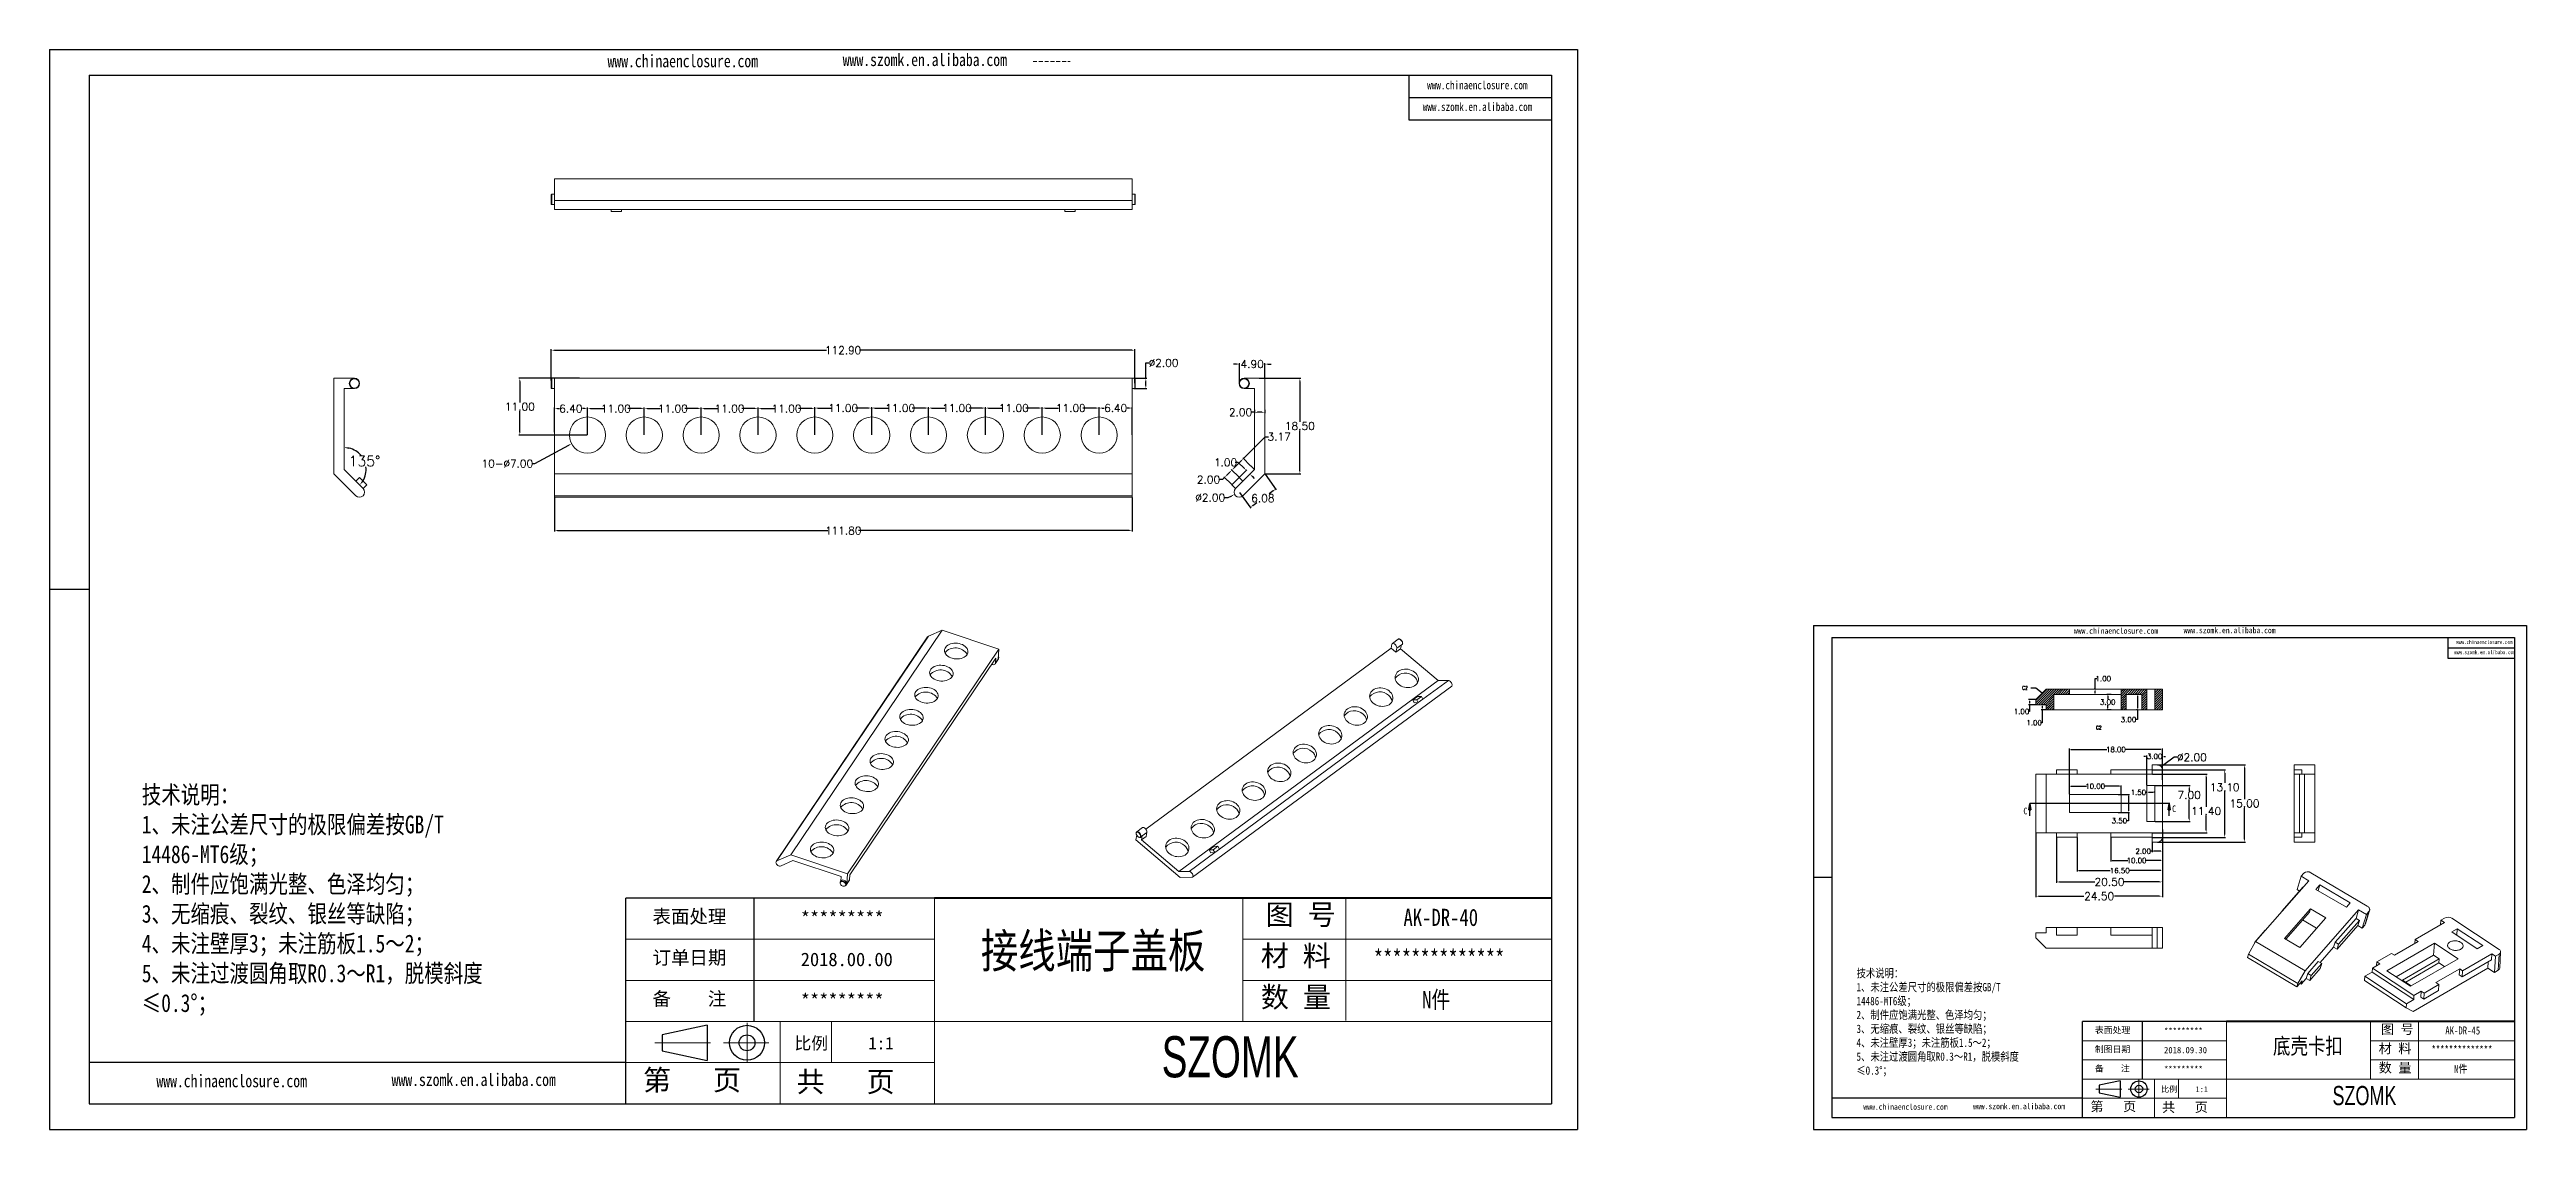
# Model space of a CAD drawing. Header units: inches. Extents: x 2858 to 4955, y 1126 to 1648.
# Drawn here: x 4475.3 to 4954.5, y 1125.7 to 1334.7 of the extents above; entities that cross this region are included whole.
import ezdxf

# ---------------------------------------------------------------- set-up
doc = ezdxf.new("R2010")
doc.units = ezdxf.units.IN
doc.header["$LTSCALE"] = 15
for name, pattern in [('CENTER2', [28.575, 19.05, -3.175, 3.175, -3.175]), ('HIDDEN', [0.075, 0.05, -0.025]), ('PHANTOM', [12.7, 6.35, -1.27, 1.27, -1.27, 1.27, -1.27])]:
    doc.linetypes.add(name, pattern=pattern)
doc.layers.add('文字', color=81, linetype='Continuous')
for name, color, linetype, lineweight in [('粗实线', 7, 'Continuous', 30), ('细实线', 3, 'Continuous', 9), ('细点划线', 2, 'CENTER2', 9)]:
    doc.layers.add(name, color=color, linetype=linetype, lineweight=lineweight)
doc.styles.add('SLDTEXTSTYLE0', font='TXT', dxfattribs={"width": 0.75})
doc.styles.add('SLDTEXTSTYLE3', font='TXT', dxfattribs={"width": 0.75, "bigfont": 'bigfont'})
doc.styles.get("Standard").update_dxf_attribs({"font": 'txt', "bigfont": 'gbcbig.shx'})
doc.styles.add('宋体', font='', dxfattribs={"width": 0.8, "height": 3.5})
doc.styles.add('长仿宋', font='', dxfattribs={"width": 0.7, "height": 4})
doc.styles.get('宋体').set_extended_font_data('SimSun')
doc.styles.get('长仿宋').set_extended_font_data('SimSun')
doc.dimstyles.new('1.5', dxfattribs={"dimtxt": 1, "dimasz": 0.3, "dimexe": 0.18, "dimexo": 0.0625, "dimgap": 0.09, "dimtad": 0, "dimtih": 1, "dimtoh": 1, "dimzin": 0, "dimdsep": 46, "dimtxsty": 'Standard', "dimcen": 0, "dimadec": 0, "dimazin": 2, "dimtfac": 1, "dimtofl": 0, "dimtmove": 0, "dimatfit": 3, "dimfxl": 1, "dimtolj": 1, "dimtzin": 0, "dimarcsym": 0})
doc.dimstyles.new('2', dxfattribs={"dimtxt": 1.5, "dimasz": 0.6, "dimexe": 0.18, "dimexo": 0.0625, "dimgap": 0.09, "dimtad": 0, "dimtih": 1, "dimtoh": 1, "dimzin": 0, "dimdsep": 46, "dimtxsty": 'Standard', "dimcen": 0, "dimadec": 0, "dimazin": 2, "dimtfac": 1, "dimtofl": 0, "dimtmove": 0, "dimatfit": 3, "dimfxl": 1, "dimtolj": 1, "dimtzin": 0, "dimarcsym": 0})
doc.dimstyles.new('2.5', dxfattribs={"dimtxt": 2, "dimasz": 1, "dimexe": 0.18, "dimexo": 0.0625, "dimgap": 0.09, "dimtad": 0, "dimtih": 1, "dimtoh": 1, "dimzin": 0, "dimdsep": 46, "dimtxsty": 'Standard', "dimcen": 1, "dimadec": 0, "dimazin": 2, "dimtfac": 1, "dimtofl": 0, "dimtmove": 0, "dimatfit": 3, "dimfxl": 1, "dimtolj": 1, "dimtzin": 0, "dimarcsym": 0})

msp = doc.modelspace()

# ---------------------------------------------------------------- texts
at = {"color": 7, "linetype": 'Continuous', "char_height": 1.27, "attachment_point": 1, "style": 'SLDTEXTSTYLE0'}
for insert in [(4857.207, 1187.931), (4885.982, 1188.366)]:
    msp.add_mtext('C', dxfattribs=dict(at, insert=insert))
at = {"attachment_point": 1}
for s, insert, char_height, width in [('{\\fSimHei|b0|i0|c134|p49;表面处理}', (4591.97, 1168.187), 2.61864, 1488.30684), ('{\\fSimHei|b0|i0|c134|p49;*********}', (4620.651, 1167.85), 2.61864, 1488.30684), ('{\\fSimHei|b0|i0|c134|p49;订单日期}', (4591.97, 1160.224), 2.61864, 1488.30684), ('{\\fSimHei|b0|i0|c134|p49;2018.00.00}', (4620.651, 1159.887), 2.61864, 1488.30684), ('{\\fSimHei|b0|i0|c134|p49;备    注}', (4591.97, 1152.261), 2.61864, 1488.30684), ('{\\fSimHei|b0|i0|c134|p49;*********}', (4620.651, 1151.925), 2.61864, 1488.30684), ('{\\fSimHei|b0|i0|c134|p49;表面处理}', (4871.043, 1145.504), 1.22203, 694.54319), ('{\\fSimHei|b0|i0|c134|p49;*********}', (4884.427, 1145.347), 1.22203, 694.54319), ('{\\fSimHei|b0|i0|c134|p49;制图日期}', (4871.043, 1141.788), 1.22203, 694.54319), ('{\\fSimHei|b0|i0|c134|p49;2018.\\fSimHei|b0|i0|c0|p49;09\\fSimHei|b0|i0|c134|p49;.\\fSimHei|b0|i0|c0|p49;30}', (4884.427, 1141.631), 1.222034, 694.54319), ('{\\fSimHei|b0|i0|c134|p49;备    注}', (4871.043, 1138.072), 1.22203, 694.54319), ('{\\fSimHei|b0|i0|c134|p49;*********}', (4884.427, 1137.915), 1.22203, 694.54319)]:
    msp.add_mtext(s, dxfattribs=dict(at, insert=insert, char_height=char_height, width=width))
at = {"layer": '文字', "color": 0, "attachment_point": 1, "style": '宋体'}
for s, insert, char_height, width in [('www.chinaenclosure.com', (4583.26, 1333.672), 2.43302, 42.7459), ('www.szomk.en.alibaba.com', (4628.768, 1333.913), 2.43302, 42.7459), ('www.chinaenclosure.com', (4741.85, 1328.605), 1.62202, 28.49727), ('www.szomk.en.alibaba.com', (4741.002, 1324.404), 1.62202, 28.49727), ('www.chinaenclosure.com', (4866.979, 1222.731), 1.13541, 19.94809), ('www.szomk.en.alibaba.com', (4888.216, 1222.843), 1.13541, 19.94809), ('www.szomk.en.alibaba.com', (4940.591, 1218.406), 0.75694, 13.29872), ('www.chinaenclosure.com', (4940.987, 1220.366), 0.75694, 13.29872), ('{\\H1.111x;技术说明：\\P1、未注公差尺寸的极限偏差按GB/T 14486-MT6级；\\P2、制件应饱满光整、色泽均匀；\\P3、无缩痕、裂纹、银丝等缺陷；\\P4、未注壁厚3；未注筋板1.5～2；\\P5、未注过渡圆角取R0.3～R1，脱模斜度≤0.3%%D；}', (4493.148, 1192.181), 3.1104, 70.05991), ('{\\H1.111x;AK-DR-40}', (4737.264, 1168.366), 2.98598, 34.52133), ('接线端子盖板', (4655.494, 1163.572), 6.6355, 84.83273), ('{\\H1.111x;**************}', (4731.52, 1160.404), 2.98598, 34.52133), ('{\\H1.111x;技术说明：\\P1、未注公差尺寸的极限偏差按GB/T 14486-MT6级；\\P2、制件应饱满光整、色泽均匀；\\P3、无缩痕、裂纹、银丝等缺陷；\\P4、未注壁厚3；未注筋板1.5～2；\\P5、未注过渡圆角取R0.3～R1，脱模斜度≤0.3%%D；}', (4824.926, 1156.701), 1.45152, 32.69462), ('{\\H1.111x;N件}', (4740.876, 1152.441), 2.98598, 34.52133), ('{\\H1.111x;AK-DR-45}', (4938.847, 1145.588), 1.39346, 16.10995), ('底壳卡扣', (4905.509, 1143.351), 3.0966, 39.58861), ('{\\H1.111x;**************}', (4936.166, 1141.872), 1.39346, 16.10995), ('www.chinaenclosure.com', (4495.976, 1136.266), 2.43302, 42.7459), ('www.szomk.en.alibaba.com', (4541.484, 1136.507), 2.43302, 42.7459), ('{\\H1.111x;N件}', (4940.532, 1138.156), 1.39346, 16.10995), ('www.chinaenclosure.com', (4826.246, 1130.608), 1.13541, 19.94809), ('www.szomk.en.alibaba.com', (4847.483, 1130.72), 1.13541, 19.94809)]:
    msp.add_mtext(s, dxfattribs=dict(at, insert=insert, char_height=char_height, width=width))
at = {"layer": '粗实线', "attachment_point": 1, "style": '长仿宋'}
for insert, char_height, width in [((4690.485, 1143.707), 7.96262, 89.29295), ((4917.017, 1134.08), 3.71589, 41.67004)]:
    msp.add_mtext('{\\fSTXinwei|b0|i0|c134|p2;SZOMK}', dxfattribs=dict(at, insert=insert, char_height=char_height, width=width))
at = {"layer": '细实线', "color": 7, "attachment_point": 1}
for s, insert, char_height, width in [('{\\fSimSun|b0|i0|c134|p54;图 号}', (4710.594, 1169.238), 3.98131, 19.90656), ('{\\fSimSun|b0|i0|c134|p54;材 料   }', (4709.65, 1161.275), 3.98131, 19.90656), ('{\\fSimSun|b0|i0|c134|p54;数 量}', (4709.67, 1153.273), 3.98131, 17.98807), ('{\\fSimSun|b0|i0|c134|p54;图 号}', (4926.401, 1145.994), 1.85795, 9.28973), ('{\\fSimSun|b0|i0|c134|p54;比例}', (4619.423, 1143.543), 2.38879, 10.48603), ('{\\fSimSun|b0|i0|c134|p54;1:1}', (4633.731, 1143.543), 2.38879, 10.48603), ('{\\fSimSun|b0|i0|c134|p54;材 料   }', (4925.96, 1142.279), 1.85795, 9.28973), ('{\\fSimSun|b0|i0|c134|p54;第   页}', (4590.127, 1137.227), 3.98131, 29.85984), ('{\\fSimSun|b0|i0|c134|p54; 共   页}', (4617.124, 1136.889), 3.98131, 29.85984), ('{\\fSimSun|b0|i0|c134|p54;数 量}', (4925.969, 1138.544), 1.85795, 8.39443), ('{\\fSimSun|b0|i0|c134|p54;第   页}', (4870.183, 1131.056), 1.85795, 13.93459), ('{\\fSimSun|b0|i0|c134|p54;比例}', (4883.855, 1134.004), 1.11477, 4.89348), ('{\\fSimSun|b0|i0|c134|p54; 共   页}', (4882.781, 1130.898), 1.85795, 13.93459), ('{\\fSimSun|b0|i0|c134|p54;1:1}', (4890.532, 1134.004), 1.11477, 4.89348)]:
    msp.add_mtext(s, dxfattribs=dict(at, insert=insert, char_height=char_height, width=width))

# ---------------------------------------------------------------- blocks, each defined once
blk = doc.blocks.new('*D265')
at = {"color": 0, "lineweight": -2}
for p, q in [((4572.98, 1247.96), (4572.98, 1241.39)), ((4684.78, 1247.96), (4684.78, 1241.39)), ((4573.58, 1241.57), (4625.91, 1241.57)), ((4684.18, 1241.57), (4631.84, 1241.57))]:
    blk.add_line(p, q, dxfattribs=at)
at = {"color": 0}
for points in [[(4573.58, 1241.67), (4573.58, 1241.47), (4572.98, 1241.57)], [(4684.18, 1241.67), (4684.18, 1241.47), (4684.78, 1241.57)]]:
    blk.add_solid(points, dxfattribs=at)
at = {"layer": 'Defpoints', "color": 0}
for p in [(4572.98, 1248.02), (4684.78, 1248.02), (4684.78, 1241.57)]:
    blk.add_point(p, dxfattribs=at)
at = {"color": 0, "insert": (4628.88, 1241.57), "char_height": 1.5, "attachment_point": 5}
blk.add_mtext('\\A1;111.80', dxfattribs=at)
blk = doc.blocks.new('*D266')
at = {"color": 0, "lineweight": -2}
for p, q in [((4572.38, 1270.6), (4572.38, 1276.66)), ((4572.98, 1276.48), (4625.61, 1276.48)), ((4684.68, 1276.48), (4632.04, 1276.48)), ((4685.28, 1270.12), (4685.28, 1276.66))]:
    blk.add_line(p, q, dxfattribs=at)
at = {"color": 0}
for points in [[(4572.98, 1276.58), (4572.98, 1276.38), (4572.38, 1276.48)], [(4684.68, 1276.58), (4684.68, 1276.38), (4685.28, 1276.48)]]:
    blk.add_solid(points, dxfattribs=at)
at = {"layer": 'Defpoints', "color": 0}
for p in [(4685.28, 1276.48), (4572.38, 1270.53), (4685.28, 1270.05)]:
    blk.add_point(p, dxfattribs=at)
at = {"color": 0, "insert": (4628.83, 1276.48), "char_height": 1.5, "attachment_point": 5}
blk.add_mtext('\\A1;112.90', dxfattribs=at)
blk = doc.blocks.new('*D270')
at = {"color": 0, "lineweight": -2}
for p, q in [((4667.38, 1260.12), (4667.38, 1265.46)), ((4667.98, 1265.28), (4670.54, 1265.28)), ((4677.78, 1265.28), (4675.22, 1265.28)), ((4678.38, 1260.12), (4678.38, 1265.46))]:
    blk.add_line(p, q, dxfattribs=at)
at = {"color": 0}
for points in [[(4667.98, 1265.38), (4667.98, 1265.18), (4667.38, 1265.28)], [(4677.78, 1265.38), (4677.78, 1265.18), (4678.38, 1265.28)]]:
    blk.add_solid(points, dxfattribs=at)
at = {"layer": 'Defpoints', "color": 0}
for p in [(4667.38, 1265.28), (4667.38, 1260.05), (4678.38, 1260.05)]:
    blk.add_point(p, dxfattribs=at)
at = {"color": 0, "insert": (4672.88, 1265.28), "char_height": 1.5, "attachment_point": 5}
blk.add_mtext('\\A1;11.00', dxfattribs=at)
blk = doc.blocks.new('*D271')
at = {"color": 0, "lineweight": -2}
for p, q in [((4656.38, 1260.12), (4656.38, 1265.46)), ((4656.98, 1265.28), (4659.54, 1265.28)), ((4666.78, 1265.28), (4664.22, 1265.28)), ((4667.38, 1260.12), (4667.38, 1265.46))]:
    blk.add_line(p, q, dxfattribs=at)
at = {"color": 0}
for points in [[(4656.98, 1265.38), (4656.98, 1265.18), (4656.38, 1265.28)], [(4666.78, 1265.38), (4666.78, 1265.18), (4667.38, 1265.28)]]:
    blk.add_solid(points, dxfattribs=at)
at = {"layer": 'Defpoints', "color": 0}
for p in [(4656.38, 1265.28), (4656.38, 1260.05), (4667.38, 1260.05)]:
    blk.add_point(p, dxfattribs=at)
at = {"color": 0, "insert": (4661.88, 1265.28), "char_height": 1.5, "attachment_point": 5}
blk.add_mtext('\\A1;11.00', dxfattribs=at)
blk = doc.blocks.new('*D272')
at = {"color": 0, "lineweight": -2}
for p, q in [((4645.38, 1260.12), (4645.38, 1265.46)), ((4645.98, 1265.28), (4648.54, 1265.28)), ((4655.78, 1265.28), (4653.22, 1265.28)), ((4656.38, 1260.12), (4656.38, 1265.46))]:
    blk.add_line(p, q, dxfattribs=at)
at = {"color": 0}
for points in [[(4645.98, 1265.38), (4645.98, 1265.18), (4645.38, 1265.28)], [(4655.78, 1265.38), (4655.78, 1265.18), (4656.38, 1265.28)]]:
    blk.add_solid(points, dxfattribs=at)
at = {"layer": 'Defpoints', "color": 0}
for p in [(4645.38, 1265.28), (4645.38, 1260.05), (4656.38, 1260.05)]:
    blk.add_point(p, dxfattribs=at)
at = {"color": 0, "insert": (4650.88, 1265.28), "char_height": 1.5, "attachment_point": 5}
blk.add_mtext('\\A1;11.00', dxfattribs=at)
blk = doc.blocks.new('*D273')
at = {"color": 0, "lineweight": -2}
for p, q in [((4634.38, 1260.12), (4634.38, 1265.46)), ((4634.98, 1265.28), (4637.54, 1265.28)), ((4644.78, 1265.28), (4642.22, 1265.28)), ((4645.38, 1260.12), (4645.38, 1265.46))]:
    blk.add_line(p, q, dxfattribs=at)
at = {"color": 0}
for points in [[(4634.98, 1265.38), (4634.98, 1265.18), (4634.38, 1265.28)], [(4644.78, 1265.38), (4644.78, 1265.18), (4645.38, 1265.28)]]:
    blk.add_solid(points, dxfattribs=at)
at = {"layer": 'Defpoints', "color": 0}
for p in [(4634.38, 1265.28), (4634.38, 1260.05), (4645.38, 1260.05)]:
    blk.add_point(p, dxfattribs=at)
at = {"color": 0, "insert": (4639.88, 1265.28), "char_height": 1.5, "attachment_point": 5}
blk.add_mtext('\\A1;11.00', dxfattribs=at)
blk = doc.blocks.new('*D274')
at = {"color": 0, "lineweight": -2}
for p, q in [((4623.38, 1260.12), (4623.38, 1265.46)), ((4623.98, 1265.28), (4626.54, 1265.28)), ((4633.78, 1265.28), (4631.22, 1265.28)), ((4634.38, 1260.12), (4634.38, 1265.46))]:
    blk.add_line(p, q, dxfattribs=at)
at = {"color": 0}
for points in [[(4623.98, 1265.38), (4623.98, 1265.18), (4623.38, 1265.28)], [(4633.78, 1265.38), (4633.78, 1265.18), (4634.38, 1265.28)]]:
    blk.add_solid(points, dxfattribs=at)
at = {"layer": 'Defpoints', "color": 0}
for p in [(4623.38, 1265.28), (4623.38, 1260.05), (4634.38, 1260.05)]:
    blk.add_point(p, dxfattribs=at)
at = {"color": 0, "insert": (4628.88, 1265.28), "char_height": 1.5, "attachment_point": 5}
blk.add_mtext('\\A1;11.00', dxfattribs=at)
blk = doc.blocks.new('*D275')
at = {"color": 0, "lineweight": -2}
for p, q in [((4612.38, 1260.12), (4612.38, 1265.36)), ((4623.38, 1260.12), (4623.38, 1265.36)), ((4612.98, 1265.18), (4615.54, 1265.18)), ((4622.78, 1265.18), (4620.22, 1265.18))]:
    blk.add_line(p, q, dxfattribs=at)
at = {"color": 0}
for points in [[(4612.98, 1265.28), (4612.98, 1265.08), (4612.38, 1265.18)], [(4622.78, 1265.28), (4622.78, 1265.08), (4623.38, 1265.18)]]:
    blk.add_solid(points, dxfattribs=at)
at = {"layer": 'Defpoints', "color": 0}
for p in [(4623.38, 1265.18), (4612.38, 1260.05), (4623.38, 1260.05)]:
    blk.add_point(p, dxfattribs=at)
at = {"color": 0, "insert": (4617.88, 1265.18), "char_height": 1.5, "attachment_point": 5}
blk.add_mtext('\\A1;11.00', dxfattribs=at)
blk = doc.blocks.new('*D276')
at = {"color": 0, "lineweight": -2}
for p, q in [((4601.38, 1260.12), (4601.38, 1265.36)), ((4612.38, 1260.12), (4612.38, 1265.36)), ((4601.98, 1265.18), (4604.54, 1265.18)), ((4611.78, 1265.18), (4609.22, 1265.18))]:
    blk.add_line(p, q, dxfattribs=at)
at = {"color": 0}
for points in [[(4601.98, 1265.28), (4601.98, 1265.08), (4601.38, 1265.18)], [(4611.78, 1265.28), (4611.78, 1265.08), (4612.38, 1265.18)]]:
    blk.add_solid(points, dxfattribs=at)
at = {"layer": 'Defpoints', "color": 0}
for p in [(4612.38, 1265.18), (4601.38, 1260.05), (4612.38, 1260.05)]:
    blk.add_point(p, dxfattribs=at)
at = {"color": 0, "insert": (4606.88, 1265.18), "char_height": 1.5, "attachment_point": 5}
blk.add_mtext('\\A1;11.00', dxfattribs=at)
blk = doc.blocks.new('*D277')
at = {"color": 0, "lineweight": -2}
for p, q in [((4590.38, 1260.12), (4590.38, 1265.36)), ((4601.38, 1260.12), (4601.38, 1265.36)), ((4590.98, 1265.18), (4593.54, 1265.18)), ((4600.78, 1265.18), (4598.22, 1265.18))]:
    blk.add_line(p, q, dxfattribs=at)
at = {"color": 0}
for points in [[(4590.98, 1265.28), (4590.98, 1265.08), (4590.38, 1265.18)], [(4600.78, 1265.28), (4600.78, 1265.08), (4601.38, 1265.18)]]:
    blk.add_solid(points, dxfattribs=at)
at = {"layer": 'Defpoints', "color": 0}
for p in [(4601.38, 1265.18), (4590.38, 1260.05), (4601.38, 1260.05)]:
    blk.add_point(p, dxfattribs=at)
at = {"color": 0, "insert": (4595.88, 1265.18), "char_height": 1.5, "attachment_point": 5}
blk.add_mtext('\\A1;11.00', dxfattribs=at)
blk = doc.blocks.new('*D278')
at = {"color": 0, "lineweight": -2}
for p, q in [((4579.38, 1260.12), (4579.38, 1265.36)), ((4590.38, 1260.12), (4590.38, 1265.36)), ((4579.98, 1265.18), (4582.54, 1265.18)), ((4589.78, 1265.18), (4587.22, 1265.18))]:
    blk.add_line(p, q, dxfattribs=at)
at = {"color": 0}
for points in [[(4579.98, 1265.28), (4579.98, 1265.08), (4579.38, 1265.18)], [(4589.78, 1265.28), (4589.78, 1265.08), (4590.38, 1265.18)]]:
    blk.add_solid(points, dxfattribs=at)
at = {"layer": 'Defpoints', "color": 0}
for p in [(4590.38, 1265.18), (4579.38, 1260.05), (4590.38, 1260.05)]:
    blk.add_point(p, dxfattribs=at)
at = {"color": 0, "insert": (4584.88, 1265.18), "char_height": 1.5, "attachment_point": 5}
blk.add_mtext('\\A1;11.00', dxfattribs=at)
blk = doc.blocks.new('*D279')
at = {"color": 0, "lineweight": -2}
for p, q in [((4572.98, 1260.64), (4572.98, 1265.36)), ((4579.38, 1260.12), (4579.38, 1265.36)), ((4573.58, 1265.18), (4573.96, 1265.18)), ((4578.78, 1265.18), (4578.39, 1265.18))]:
    blk.add_line(p, q, dxfattribs=at)
at = {"color": 0}
for points in [[(4573.58, 1265.28), (4573.58, 1265.08), (4572.98, 1265.18)], [(4578.78, 1265.28), (4578.78, 1265.08), (4579.38, 1265.18)]]:
    blk.add_solid(points, dxfattribs=at)
at = {"layer": 'Defpoints', "color": 0}
for p in [(4572.98, 1260.58), (4579.38, 1265.18), (4579.38, 1260.05)]:
    blk.add_point(p, dxfattribs=at)
at = {"color": 0, "insert": (4576.18, 1265.18), "char_height": 1.5, "attachment_point": 5}
blk.add_mtext('\\A1;6.40', dxfattribs=at)
blk = doc.blocks.new('*D280')
at = {"color": 0, "lineweight": -2}
for p, q in [((4678.38, 1260.12), (4678.38, 1265.46)), ((4678.98, 1265.28), (4679.36, 1265.28)), ((4684.18, 1265.28), (4683.79, 1265.28)), ((4684.78, 1260.12), (4684.78, 1265.46))]:
    blk.add_line(p, q, dxfattribs=at)
at = {"color": 0}
for points in [[(4678.98, 1265.38), (4678.98, 1265.18), (4678.38, 1265.28)], [(4684.18, 1265.38), (4684.18, 1265.18), (4684.78, 1265.28)]]:
    blk.add_solid(points, dxfattribs=at)
at = {"layer": 'Defpoints', "color": 0}
for p in [(4684.78, 1265.28), (4678.38, 1260.05), (4684.78, 1260.05)]:
    blk.add_point(p, dxfattribs=at)
at = {"color": 0, "insert": (4681.58, 1265.28), "char_height": 1.5, "attachment_point": 5}
blk.add_mtext('\\A1;6.40', dxfattribs=at)
blk = doc.blocks.new('*D281')
at = {"color": 0, "lineweight": -2}
for p, q in [((4685.09, 1271.05), (4687.6, 1271.05)), ((4687.42, 1271.05), (4687.42, 1274.02)), ((4687.42, 1274.02), (4688.02, 1274.02)), ((4687.42, 1269.65), (4687.42, 1270.45)), ((4685.09, 1269.05), (4687.6, 1269.05))]:
    blk.add_line(p, q, dxfattribs=at)
at = {"color": 0}
for points in [[(4687.32, 1270.45), (4687.52, 1270.45), (4687.42, 1271.05)], [(4687.32, 1269.65), (4687.52, 1269.65), (4687.42, 1269.05)]]:
    blk.add_solid(points, dxfattribs=at)
at = {"layer": 'Defpoints', "color": 0}
for p in [(4685.03, 1271.05), (4687.42, 1271.05), (4685.03, 1269.05)]:
    blk.add_point(p, dxfattribs=at)
at = {"color": 0, "insert": (4690.86, 1274.02), "char_height": 1.5, "attachment_point": 5}
blk.add_mtext('\\A1;%%C2.00', dxfattribs=at)
blk = doc.blocks.new('*D282')
at = {"color": 0, "lineweight": -2}
for p, q in [((4704.95, 1273.79), (4704.35, 1273.79)), ((4705.55, 1270.12), (4705.55, 1273.97)), ((4710.45, 1271.12), (4710.45, 1273.97)), ((4711.05, 1273.79), (4711.65, 1273.79))]:
    blk.add_line(p, q, dxfattribs=at)
at = {"color": 0}
for points in [[(4704.95, 1273.89), (4704.95, 1273.69), (4705.55, 1273.79)], [(4711.05, 1273.89), (4711.05, 1273.69), (4710.45, 1273.79)]]:
    blk.add_solid(points, dxfattribs=at)
at = {"layer": 'Defpoints', "color": 0}
for p in [(4705.55, 1270.05), (4710.45, 1273.79), (4710.45, 1271.05)]:
    blk.add_point(p, dxfattribs=at)
at = {"color": 0, "insert": (4708, 1273.79), "char_height": 1.5, "attachment_point": 5}
blk.add_mtext('\\A1;4.90', dxfattribs=at)
blk = doc.blocks.new('*D283')
at = {"color": 0, "lineweight": -2}
for p, q in [((4709.37, 1271.05), (4717.4, 1271.05)), ((4717.22, 1270.45), (4717.22, 1262.64)), ((4717.22, 1253.15), (4717.22, 1260.96)), ((4710.51, 1252.55), (4717.4, 1252.55))]:
    blk.add_line(p, q, dxfattribs=at)
at = {"color": 0}
for points in [[(4717.12, 1270.45), (4717.32, 1270.45), (4717.22, 1271.05)], [(4717.12, 1253.15), (4717.32, 1253.15), (4717.22, 1252.55)]]:
    blk.add_solid(points, dxfattribs=at)
at = {"layer": 'Defpoints', "color": 0}
for p in [(4709.31, 1271.05), (4710.45, 1252.55), (4717.22, 1252.55)]:
    blk.add_point(p, dxfattribs=at)
at = {"color": 0, "insert": (4717.22, 1261.8), "char_height": 1.5, "attachment_point": 5}
blk.add_mtext('\\A1;18.50', dxfattribs=at)
blk = doc.blocks.new('*D284')
at = {"color": 0, "lineweight": -2}
for p, q in [((4710.48, 1252.5), (4712.66, 1249.46)), ((4705.53, 1248.97), (4707.71, 1245.92)), ((4708.09, 1246.42), (4708.9, 1247)), ((4712.06, 1249.26), (4711.25, 1248.68))]:
    blk.add_line(p, q, dxfattribs=at)
at = {"color": 0}
for points in [[(4708.03, 1246.5), (4708.15, 1246.34), (4707.6, 1246.07)], [(4712.01, 1249.34), (4712.12, 1249.18), (4712.55, 1249.61)]]:
    blk.add_solid(points, dxfattribs=at)
at = {"layer": 'Defpoints', "color": 0}
for p in [(4710.45, 1252.55), (4705.5, 1249.02), (4707.6, 1246.07)]:
    blk.add_point(p, dxfattribs=at)
at = {"color": 0, "insert": (4710.08, 1247.84), "char_height": 1.5, "attachment_point": 5}
blk.add_mtext('\\A1;6.08', dxfattribs=at)
blk = doc.blocks.new('*D285')
at = {"color": 0, "lineweight": -2}
for p, q in [((4702.72, 1247.96), (4703.32, 1247.96)), ((4703.32, 1247.96), (4704.06, 1248.32))]:
    blk.add_line(p, q, dxfattribs=at)
at = {"color": 0}
blk.add_solid([(4704.01, 1248.41), (4704.1, 1248.23), (4704.6, 1248.58)], dxfattribs=at)
at = {"layer": 'Defpoints', "color": 0}
for p in [(4704.6, 1248.58), (4706.39, 1249.46)]:
    blk.add_point(p, dxfattribs=at)
at = {"color": 0, "insert": (4699.88, 1247.96), "char_height": 1.5, "attachment_point": 5}
blk.add_mtext('\\A1;∅2.00', dxfattribs=at)
blk = doc.blocks.new('*D286')
at = {"color": 0, "lineweight": -2}
for p, q in [((4702.23, 1251.44), (4701.63, 1251.44)), ((4702.65, 1251.86), (4702.23, 1251.44)), ((4704.04, 1250.48), (4702.53, 1251.99)), ((4703.64, 1252.85), (4703.08, 1252.28)), ((4705.45, 1251.89), (4703.94, 1253.4))]:
    blk.add_line(p, q, dxfattribs=at)
at = {"color": 0}
for points in [[(4703.01, 1252.36), (4703.15, 1252.21), (4702.65, 1251.86)], [(4703.57, 1252.92), (4703.71, 1252.78), (4704.07, 1253.27)]]:
    blk.add_solid(points, dxfattribs=at)
at = {"layer": 'Defpoints', "color": 0}
for p in [(4702.65, 1251.86), (4705.5, 1251.85), (4704.08, 1250.43)]:
    blk.add_point(p, dxfattribs=at)
at = {"color": 0, "insert": (4699.54, 1251.44), "char_height": 1.5, "attachment_point": 5}
blk.add_mtext('\\A1;2.00', dxfattribs=at)
blk = doc.blocks.new('*D287')
at = {"color": 0, "lineweight": -2}
for p, q in [((4707.69, 1254.13), (4706.18, 1255.64)), ((4706.31, 1255.52), (4710.53, 1259.74)), ((4710.53, 1259.74), (4711.13, 1259.74)), ((4705.45, 1251.89), (4703.94, 1253.4)), ((4704.49, 1253.7), (4705.89, 1255.09))]:
    blk.add_line(p, q, dxfattribs=at)
at = {"color": 0}
for points in [[(4704.42, 1253.77), (4704.56, 1253.63), (4704.07, 1253.27)], [(4705.82, 1255.16), (4705.96, 1255.02), (4706.31, 1255.52)]]:
    blk.add_solid(points, dxfattribs=at)
at = {"layer": 'Defpoints', "color": 0}
for p in [(4704.07, 1253.27), (4705.5, 1251.85), (4707.74, 1254.09)]:
    blk.add_point(p, dxfattribs=at)
at = {"color": 0, "insert": (4713.22, 1259.74), "char_height": 1.5, "attachment_point": 5}
blk.add_mtext('\\A1;3.17', dxfattribs=at)
blk = doc.blocks.new('*D288')
at = {"color": 0, "lineweight": -2}
for p, q in [((4708.45, 1264.47), (4707.85, 1264.47)), ((4708.45, 1264.96), (4708.45, 1264.29)), ((4709.85, 1264.47), (4709.05, 1264.47)), ((4710.45, 1264.96), (4710.45, 1264.29))]:
    blk.add_line(p, q, dxfattribs=at)
at = {"color": 0}
for points in [[(4709.05, 1264.57), (4709.05, 1264.37), (4708.45, 1264.47)], [(4709.85, 1264.57), (4709.85, 1264.37), (4710.45, 1264.47)]]:
    blk.add_solid(points, dxfattribs=at)
at = {"layer": 'Defpoints', "color": 0}
for p in [(4708.45, 1265.02), (4708.45, 1264.47), (4710.45, 1265.02)]:
    blk.add_point(p, dxfattribs=at)
at = {"color": 0, "insert": (4705.76, 1264.47), "char_height": 1.5, "attachment_point": 5}
blk.add_mtext('\\A1;2.00', dxfattribs=at)
blk = doc.blocks.new('*D290')
at = {"color": 0, "lineweight": -2}
for p, q in [((4705.3, 1254.76), (4704.7, 1254.76)), ((4706.43, 1253.63), (4705.3, 1254.76)), ((4705.54, 1251.89), (4706.98, 1253.33)), ((4706.25, 1251.18), (4707.69, 1252.63)), ((4707.99, 1252.08), (4708.41, 1251.65))]:
    blk.add_line(p, q, dxfattribs=at)
at = {"color": 0}
for points in [[(4706.5, 1253.7), (4706.36, 1253.56), (4706.86, 1253.21)], [(4708.06, 1252.15), (4707.92, 1252.01), (4707.56, 1252.5)]]:
    blk.add_solid(points, dxfattribs=at)
at = {"layer": 'Defpoints', "color": 0}
for p in [(4705.5, 1251.85), (4706.2, 1251.14), (4706.86, 1253.21)]:
    blk.add_point(p, dxfattribs=at)
at = {"color": 0, "insert": (4702.86, 1254.76), "char_height": 1.5, "attachment_point": 5}
blk.add_mtext('\\A1;1.00', dxfattribs=at)
blk = doc.blocks.new('*D291')
at = {"color": 0, "lineweight": -2}
for p, q in [((4577.85, 1271.05), (4566.11, 1271.05)), ((4566.29, 1270.45), (4566.29, 1266.39)), ((4566.29, 1260.65), (4566.29, 1264.71)), ((4579.31, 1260.05), (4566.11, 1260.05))]:
    blk.add_line(p, q, dxfattribs=at)
at = {"color": 0}
for points in [[(4566.19, 1270.45), (4566.39, 1270.45), (4566.29, 1271.05)], [(4566.19, 1260.65), (4566.39, 1260.65), (4566.29, 1260.05)]]:
    blk.add_solid(points, dxfattribs=at)
at = {"layer": 'Defpoints', "color": 0}
for p in [(4566.29, 1271.05), (4577.91, 1271.05), (4579.38, 1260.05)]:
    blk.add_point(p, dxfattribs=at)
at = {"color": 0, "insert": (4566.29, 1265.55), "char_height": 1.5, "attachment_point": 5}
blk.add_mtext('\\A1;11.00', dxfattribs=at)
blk = doc.blocks.new('*D292')
at = {"color": 0, "lineweight": -2}
for p, q in [((4569.2, 1254.54), (4575.77, 1258.1)), ((4568.6, 1254.54), (4569.2, 1254.54))]:
    blk.add_line(p, q, dxfattribs=at)
at = {"color": 0}
blk.add_solid([(4575.72, 1258.19), (4575.82, 1258.01), (4576.3, 1258.39)], dxfattribs=at)
at = {"layer": 'Defpoints', "color": 0}
for p in [(4582.45, 1261.72), (4576.3, 1258.39)]:
    blk.add_point(p, dxfattribs=at)
at = {"color": 0, "insert": (4563.88, 1254.54), "char_height": 1.5, "attachment_point": 5}
blk.add_mtext('\\A1;10-∅7.00', dxfattribs=at)
blk = doc.blocks.new('*D478')
at = {"color": 0, "lineweight": -2}
for start, end in [(39.7006, 76.5074), (328.4926, 7.2727)]:
    blk.add_arc((4532.3, 1253.38), 4.26, start, end, dxfattribs=at)
at = {"color": 0}
for points in [[(4533.27, 1257.36), (4533.31, 1257.69), (4532.3, 1257.64)], [(4536.06, 1251.06), (4535.8, 1251.26), (4535.31, 1250.37)]]:
    blk.add_solid(points, dxfattribs=at)
at = {"layer": 'Defpoints', "color": 0}
for p in [(4532.3, 1269.05), (4532.3, 1253.38), (4532.3, 1253.38), (4536.55, 1253.38), (4535.95, 1249.73)]:
    blk.add_point(p, dxfattribs=at)
at = {"color": 0, "insert": (4536.23, 1255.01), "char_height": 2, "attachment_point": 5}
blk.add_mtext('\\A1;135°', dxfattribs=at)
blk = doc.blocks.new('_CLOSED')
at = {"color": 0, "linetype": 'ByBlock', "lineweight": -2}
for p, q in [((-1, 0.166667), (0, 0)), ((-1, 0.166667), (-1, -0.166667)), ((0, 0), (-1, -0.166667)), ((0, 0), (-1, 0))]:
    blk.add_line(p, q, dxfattribs=at)
blk = doc.blocks.new('SW_NOTE_4')
at = {"color": 0, "linetype": 'Continuous', "lineweight": 0, "insert": (22.2, 5.8), "char_height": 3.5, "attachment_point": 2, "style": 'SLDTEXTSTYLE3'}
blk.add_mtext('C2', dxfattribs=at)
blk = doc.blocks.new('*D245')
at = {"color": 0, "lineweight": -2}
for p, q in [((4883.18, 1196.25), (4900.19, 1196.25)), ((4900.01, 1195.65), (4900.01, 1189.59)), ((4900.01, 1181.85), (4900.01, 1187.91)), ((4883.18, 1181.25), (4900.19, 1181.25))]:
    blk.add_line(p, q, dxfattribs=at)
at = {"color": 0}
for points in [[(4899.91, 1195.65), (4900.11, 1195.65), (4900.01, 1196.25)], [(4899.91, 1181.85), (4900.11, 1181.85), (4900.01, 1181.25)]]:
    blk.add_solid(points, dxfattribs=at)
at = {"layer": 'Defpoints', "color": 0}
for p in [(4883.11, 1196.25), (4900.01, 1196.25), (4883.11, 1181.25)]:
    blk.add_point(p, dxfattribs=at)
at = {"color": 0, "insert": (4900.01, 1188.75), "char_height": 1.5, "attachment_point": 5}
blk.add_mtext('\\A1;15.00', dxfattribs=at)
blk = doc.blocks.new('*D246')
at = {"color": 0, "lineweight": -2}
for p, q in [((4882.18, 1195.25), (4896.34, 1195.25)), ((4896.16, 1194.65), (4896.16, 1192.73)), ((4896.16, 1182.75), (4896.16, 1191.05)), ((4882.18, 1182.15), (4896.34, 1182.15))]:
    blk.add_line(p, q, dxfattribs=at)
at = {"color": 0}
for points in [[(4896.06, 1194.65), (4896.26, 1194.65), (4896.16, 1195.25)], [(4896.06, 1182.75), (4896.26, 1182.75), (4896.16, 1182.15)]]:
    blk.add_solid(points, dxfattribs=at)
at = {"layer": 'Defpoints', "color": 0}
for p in [(4882.11, 1195.25), (4882.11, 1182.15), (4896.16, 1182.15)]:
    blk.add_point(p, dxfattribs=at)
at = {"color": 0, "insert": (4896.16, 1191.89), "char_height": 1.5, "attachment_point": 5}
blk.add_mtext('\\A1;13.10', dxfattribs=at)
blk = doc.blocks.new('*D247')
at = {"color": 0, "lineweight": -2}
for p, q in [((4882.18, 1194.45), (4892.75, 1194.45)), ((4892.57, 1193.85), (4892.57, 1188.12)), ((4892.57, 1183.65), (4892.57, 1186.44)), ((4882.18, 1183.05), (4892.75, 1183.05))]:
    blk.add_line(p, q, dxfattribs=at)
at = {"color": 0}
for points in [[(4892.47, 1193.85), (4892.67, 1193.85), (4892.57, 1194.45)], [(4892.47, 1183.65), (4892.67, 1183.65), (4892.57, 1183.05)]]:
    blk.add_solid(points, dxfattribs=at)
at = {"layer": 'Defpoints', "color": 0}
for p in [(4882.11, 1194.45), (4882.11, 1183.05), (4892.57, 1183.05)]:
    blk.add_point(p, dxfattribs=at)
at = {"color": 0, "insert": (4892.57, 1187.28), "char_height": 1.5, "attachment_point": 5}
blk.add_mtext('\\A1;11.40', dxfattribs=at)
blk = doc.blocks.new('*D248')
at = {"color": 0, "lineweight": -2}
for p, q in [((4882.68, 1192.25), (4889.48, 1192.25)), ((4889.3, 1191.65), (4889.3, 1191.23)), ((4889.3, 1185.85), (4889.3, 1189.55)), ((4882.68, 1185.25), (4889.48, 1185.25))]:
    blk.add_line(p, q, dxfattribs=at)
at = {"color": 0}
for points in [[(4889.2, 1191.65), (4889.4, 1191.65), (4889.3, 1192.25)], [(4889.2, 1185.85), (4889.4, 1185.85), (4889.3, 1185.25)]]:
    blk.add_solid(points, dxfattribs=at)
at = {"layer": 'Defpoints', "color": 0}
for p in [(4882.61, 1192.25), (4882.61, 1185.25), (4889.3, 1185.25)]:
    blk.add_point(p, dxfattribs=at)
at = {"color": 0, "insert": (4889.3, 1190.39), "char_height": 1.5, "attachment_point": 5}
blk.add_mtext('\\A1;7.00', dxfattribs=at)
blk = doc.blocks.new('*D249')
at = {"color": 0, "lineweight": -2}
for p, q in [((4859.61, 1182.98), (4859.61, 1170.63)), ((4884.11, 1182.98), (4884.11, 1170.63)), ((4860.21, 1170.81), (4868.9, 1170.81)), ((4883.51, 1170.81), (4874.83, 1170.81))]:
    blk.add_line(p, q, dxfattribs=at)
at = {"color": 0}
for points in [[(4860.21, 1170.91), (4860.21, 1170.71), (4859.61, 1170.81)], [(4883.51, 1170.91), (4883.51, 1170.71), (4884.11, 1170.81)]]:
    blk.add_solid(points, dxfattribs=at)
at = {"layer": 'Defpoints', "color": 0}
for p in [(4859.61, 1183.05), (4884.11, 1183.05), (4859.61, 1170.81)]:
    blk.add_point(p, dxfattribs=at)
at = {"color": 0, "insert": (4871.86, 1170.81), "char_height": 1.5, "attachment_point": 5}
blk.add_mtext('\\A1;24.50', dxfattribs=at)
blk = doc.blocks.new('*D250')
at = {"color": 0, "lineweight": -2}
for p, q in [((4863.61, 1182.18), (4863.61, 1173.39)), ((4884.11, 1182.98), (4884.11, 1173.39)), ((4864.21, 1173.57), (4871.02, 1173.57)), ((4883.51, 1173.57), (4876.7, 1173.57))]:
    blk.add_line(p, q, dxfattribs=at)
at = {"color": 0}
for points in [[(4864.21, 1173.67), (4864.21, 1173.47), (4863.61, 1173.57)], [(4883.51, 1173.67), (4883.51, 1173.47), (4884.11, 1173.57)]]:
    blk.add_solid(points, dxfattribs=at)
at = {"layer": 'Defpoints', "color": 0}
for p in [(4863.61, 1182.25), (4884.11, 1183.05), (4863.61, 1173.57)]:
    blk.add_point(p, dxfattribs=at)
at = {"color": 0, "insert": (4873.86, 1173.57), "char_height": 1.5, "attachment_point": 5}
blk.add_mtext('\\A1;20.50', dxfattribs=at)
blk = doc.blocks.new('*D251')
at = {"color": 0, "lineweight": -2}
for p, q in [((4867.61, 1182.18), (4867.61, 1175.57)), ((4884.11, 1183.7), (4884.11, 1175.57)), ((4867.91, 1175.75), (4874.02, 1175.75)), ((4883.81, 1175.75), (4877.7, 1175.75))]:
    blk.add_line(p, q, dxfattribs=at)
at = {"color": 0}
for points in [[(4867.91, 1175.8), (4867.91, 1175.7), (4867.61, 1175.75)], [(4883.81, 1175.8), (4883.81, 1175.7), (4884.11, 1175.75)]]:
    blk.add_solid(points, dxfattribs=at)
at = {"layer": 'Defpoints', "color": 0}
for p in [(4884.11, 1183.76), (4867.61, 1182.25), (4867.61, 1175.75)]:
    blk.add_point(p, dxfattribs=at)
at = {"color": 0, "insert": (4875.86, 1175.75), "char_height": 1, "attachment_point": 5}
blk.add_mtext('\\A1;16.50', dxfattribs=at)
blk = doc.blocks.new('*D252')
at = {"color": 0, "lineweight": -2}
for p, q in [((4874.11, 1182.18), (4874.11, 1177.53)), ((4884.11, 1182.18), (4884.11, 1177.53)), ((4874.41, 1177.71), (4877.44, 1177.71)), ((4883.81, 1177.71), (4880.79, 1177.71))]:
    blk.add_line(p, q, dxfattribs=at)
at = {"color": 0}
for points in [[(4874.41, 1177.76), (4874.41, 1177.66), (4874.11, 1177.71)], [(4883.81, 1177.76), (4883.81, 1177.66), (4884.11, 1177.71)]]:
    blk.add_solid(points, dxfattribs=at)
at = {"layer": 'Defpoints', "color": 0}
for p in [(4874.11, 1182.25), (4884.11, 1182.25), (4874.11, 1177.71)]:
    blk.add_point(p, dxfattribs=at)
at = {"color": 0, "insert": (4879.11, 1177.71), "char_height": 1, "attachment_point": 5}
blk.add_mtext('\\A1;10.00', dxfattribs=at)
blk = doc.blocks.new('*D253')
at = {"color": 0, "lineweight": -2}
for p, q in [((4882.11, 1179.5), (4881.81, 1179.5)), ((4882.11, 1181.18), (4882.11, 1179.32)), ((4883.81, 1179.5), (4882.41, 1179.5)), ((4884.11, 1182.18), (4884.11, 1179.32))]:
    blk.add_line(p, q, dxfattribs=at)
at = {"color": 0}
for points in [[(4882.41, 1179.55), (4882.41, 1179.45), (4882.11, 1179.5)], [(4883.81, 1179.55), (4883.81, 1179.45), (4884.11, 1179.5)]]:
    blk.add_solid(points, dxfattribs=at)
at = {"layer": 'Defpoints', "color": 0}
for p in [(4882.11, 1181.25), (4882.11, 1179.5), (4884.11, 1182.25)]:
    blk.add_point(p, dxfattribs=at)
at = {"color": 0, "insert": (4880.39, 1179.5), "char_height": 1, "attachment_point": 5}
blk.add_mtext('\\A1;2.00', dxfattribs=at)
blk = doc.blocks.new('*D254')
at = {"color": 0, "lineweight": -2}
for p, q in [((4866.11, 1190.56), (4866.11, 1199.37)), ((4866.41, 1199.19), (4873.36, 1199.19)), ((4883.81, 1199.19), (4876.87, 1199.19)), ((4884.11, 1195.31), (4884.11, 1199.37))]:
    blk.add_line(p, q, dxfattribs=at)
at = {"color": 0}
for points in [[(4866.41, 1199.24), (4866.41, 1199.14), (4866.11, 1199.19)], [(4883.81, 1199.24), (4883.81, 1199.14), (4884.11, 1199.19)]]:
    blk.add_solid(points, dxfattribs=at)
at = {"layer": 'Defpoints', "color": 0}
for p in [(4866.11, 1199.19), (4884.11, 1195.25), (4866.11, 1190.5)]:
    blk.add_point(p, dxfattribs=at)
at = {"color": 0, "insert": (4875.11, 1199.19), "char_height": 1, "attachment_point": 5}
blk.add_mtext('\\A1;18.00', dxfattribs=at)
blk = doc.blocks.new('*D255')
at = {"color": 0, "lineweight": -2}
for p, q in [((4866.11, 1190.56), (4866.11, 1192.26)), ((4866.41, 1192.08), (4869.44, 1192.08)), ((4875.81, 1192.08), (4872.79, 1192.08)), ((4876.11, 1190.56), (4876.11, 1192.26))]:
    blk.add_line(p, q, dxfattribs=at)
at = {"color": 0}
for points in [[(4866.41, 1192.13), (4866.41, 1192.03), (4866.11, 1192.08)], [(4875.81, 1192.13), (4875.81, 1192.03), (4876.11, 1192.08)]]:
    blk.add_solid(points, dxfattribs=at)
at = {"layer": 'Defpoints', "color": 0}
for p in [(4866.11, 1192.08), (4866.11, 1190.5), (4876.11, 1190.5)]:
    blk.add_point(p, dxfattribs=at)
at = {"color": 0, "insert": (4871.11, 1192.08), "char_height": 1, "attachment_point": 5}
blk.add_mtext('\\A1;10.00', dxfattribs=at)
blk = doc.blocks.new('*D256')
at = {"color": 0, "lineweight": -2}
for p, q in [((4880.81, 1197.87), (4880.51, 1197.87)), ((4881.11, 1192.31), (4881.11, 1198.05)), ((4884.11, 1193.32), (4884.11, 1198.05)), ((4884.41, 1197.87), (4884.71, 1197.87))]:
    blk.add_line(p, q, dxfattribs=at)
at = {"color": 0}
for points in [[(4880.81, 1197.92), (4880.81, 1197.82), (4881.11, 1197.87)], [(4884.41, 1197.92), (4884.41, 1197.82), (4884.11, 1197.87)]]:
    blk.add_solid(points, dxfattribs=at)
at = {"layer": 'Defpoints', "color": 0}
for p in [(4884.11, 1197.87), (4881.11, 1192.25), (4884.11, 1193.25)]:
    blk.add_point(p, dxfattribs=at)
at = {"color": 0, "insert": (4882.61, 1197.87), "char_height": 1, "attachment_point": 5}
blk.add_mtext('\\A1;3.00', dxfattribs=at)
blk = doc.blocks.new('*D257')
at = {"color": 0, "lineweight": -2}
for p, q in [((4881.11, 1190.9), (4880.81, 1190.9)), ((4881.11, 1190.86), (4881.11, 1191.08)), ((4882.31, 1190.9), (4881.41, 1190.9)), ((4882.61, 1190.86), (4882.61, 1191.08))]:
    blk.add_line(p, q, dxfattribs=at)
at = {"color": 0}
for points in [[(4881.41, 1190.95), (4881.41, 1190.85), (4881.11, 1190.9)], [(4882.31, 1190.95), (4882.31, 1190.85), (4882.61, 1190.9)]]:
    blk.add_solid(points, dxfattribs=at)
at = {"layer": 'Defpoints', "color": 0}
for p in [(4881.11, 1190.9), (4881.11, 1190.8), (4882.61, 1190.8)]:
    blk.add_point(p, dxfattribs=at)
at = {"color": 0, "insert": (4879.47, 1190.9), "char_height": 1, "attachment_point": 5}
blk.add_mtext('\\A1;1.50', dxfattribs=at)
blk = doc.blocks.new('*D258')
at = {"color": 0, "lineweight": -2}
for p, q in [((4875.52, 1190.5), (4877.76, 1190.5)), ((4877.58, 1190.2), (4877.58, 1187.3)), ((4875.52, 1187), (4877.76, 1187)), ((4877.58, 1185.42), (4877.28, 1185.42)), ((4877.58, 1187), (4877.58, 1185.42))]:
    blk.add_line(p, q, dxfattribs=at)
at = {"color": 0}
for points in [[(4877.53, 1190.2), (4877.63, 1190.2), (4877.58, 1190.5)], [(4877.53, 1187.3), (4877.63, 1187.3), (4877.58, 1187)]]:
    blk.add_solid(points, dxfattribs=at)
at = {"layer": 'Defpoints', "color": 0}
for p in [(4875.45, 1190.5), (4875.45, 1187), (4877.58, 1187)]:
    blk.add_point(p, dxfattribs=at)
at = {"color": 0, "insert": (4875.78, 1185.42), "char_height": 1, "attachment_point": 5}
blk.add_mtext('\\A1;3.50', dxfattribs=at)
blk = doc.blocks.new('*D259')
at = {"color": 0, "lineweight": -2}
for p, q in [((4871.11, 1210.87), (4871.11, 1212.91)), ((4871.11, 1212.91), (4871.41, 1212.91)), ((4871.05, 1210.87), (4870.93, 1210.87)), ((4871.05, 1209.87), (4870.93, 1209.87)), ((4871.11, 1210.17), (4871.11, 1210.57))]:
    blk.add_line(p, q, dxfattribs=at)
at = {"color": 0}
for points in [[(4871.06, 1210.57), (4871.16, 1210.57), (4871.11, 1210.87)], [(4871.06, 1210.17), (4871.16, 1210.17), (4871.11, 1209.87)]]:
    blk.add_solid(points, dxfattribs=at)
at = {"layer": 'Defpoints', "color": 0}
for p in [(4871.11, 1210.87), (4871.11, 1210.87), (4871.11, 1209.87)]:
    blk.add_point(p, dxfattribs=at)
at = {"color": 0, "insert": (4872.67, 1212.91), "char_height": 1, "attachment_point": 5}
blk.add_mtext('\\A1;1.00', dxfattribs=at)
blk = doc.blocks.new('*D260')
at = {"color": 0, "lineweight": -2}
for p, q in [((4874.17, 1209.87), (4873.35, 1209.87)), ((4873.53, 1209.57), (4873.53, 1208.96)), ((4873.53, 1207.17), (4873.53, 1207.78)), ((4874.17, 1206.87), (4873.35, 1206.87))]:
    blk.add_line(p, q, dxfattribs=at)
at = {"color": 0}
for points in [[(4873.48, 1209.57), (4873.58, 1209.57), (4873.53, 1209.87)], [(4873.48, 1207.17), (4873.58, 1207.17), (4873.53, 1206.87)]]:
    blk.add_solid(points, dxfattribs=at)
at = {"layer": 'Defpoints', "color": 0}
for p in [(4874.23, 1209.87), (4873.53, 1206.87), (4874.23, 1206.87)]:
    blk.add_point(p, dxfattribs=at)
at = {"color": 0, "insert": (4873.53, 1208.37), "char_height": 1, "attachment_point": 5}
blk.add_mtext('\\A1;3.00', dxfattribs=at)
blk = doc.blocks.new('*D261')
at = {"color": 0, "lineweight": -2}
for p, q in [((4861.55, 1207.87), (4860.67, 1207.87)), ((4860.85, 1204.38), (4860.55, 1204.38)), ((4861.55, 1206.87), (4860.67, 1206.87)), ((4860.85, 1207.57), (4860.85, 1207.17)), ((4860.85, 1206.87), (4860.85, 1204.38))]:
    blk.add_line(p, q, dxfattribs=at)
at = {"color": 0}
for points in [[(4860.8, 1207.57), (4860.9, 1207.57), (4860.85, 1207.87)], [(4860.8, 1207.17), (4860.9, 1207.17), (4860.85, 1206.87)]]:
    blk.add_solid(points, dxfattribs=at)
at = {"layer": 'Defpoints', "color": 0}
for p in [(4861.61, 1207.87), (4860.85, 1206.87), (4861.61, 1206.87)]:
    blk.add_point(p, dxfattribs=at)
at = {"color": 0, "insert": (4859.29, 1204.38), "char_height": 1, "attachment_point": 5}
blk.add_mtext('\\A1;1.00', dxfattribs=at)
blk = doc.blocks.new('*D262')
at = {"color": 0, "lineweight": -2}
for p, q in [((4879.29, 1209.87), (4879.1, 1209.87)), ((4879.28, 1209.57), (4879.28, 1207.17)), ((4879.28, 1204.98), (4878.98, 1204.98)), ((4879.29, 1206.87), (4879.1, 1206.87)), ((4879.28, 1206.87), (4879.28, 1204.98))]:
    blk.add_line(p, q, dxfattribs=at)
at = {"color": 0}
for points in [[(4879.23, 1209.57), (4879.33, 1209.57), (4879.28, 1209.87)], [(4879.23, 1207.17), (4879.33, 1207.17), (4879.28, 1206.87)]]:
    blk.add_solid(points, dxfattribs=at)
at = {"layer": 'Defpoints', "color": 0}
for p in [(4879.36, 1209.87), (4879.28, 1206.87), (4879.36, 1206.87)]:
    blk.add_point(p, dxfattribs=at)
at = {"color": 0, "insert": (4877.55, 1204.98), "char_height": 1, "attachment_point": 5}
blk.add_mtext('\\A1;3.00', dxfattribs=at)
blk = doc.blocks.new('*D263')
at = {"color": 0, "lineweight": -2}
for p, q in [((4859.55, 1208.87), (4858.23, 1208.87)), ((4859.55, 1207.87), (4858.23, 1207.87)), ((4858.41, 1208.57), (4858.41, 1208.17)), ((4858.41, 1207.87), (4858.41, 1206.54)), ((4858.41, 1206.54), (4858.11, 1206.54))]:
    blk.add_line(p, q, dxfattribs=at)
at = {"color": 0}
for points in [[(4858.36, 1208.57), (4858.46, 1208.57), (4858.41, 1208.87)], [(4858.36, 1208.17), (4858.46, 1208.17), (4858.41, 1207.87)]]:
    blk.add_solid(points, dxfattribs=at)
at = {"layer": 'Defpoints', "color": 0}
for p in [(4858.41, 1208.87), (4859.61, 1208.87), (4859.61, 1207.87)]:
    blk.add_point(p, dxfattribs=at)
at = {"color": 0, "insert": (4856.85, 1206.54), "char_height": 1, "attachment_point": 5}
blk.add_mtext('\\A1;1.00', dxfattribs=at)
blk = doc.blocks.new('*D267')
at = {"color": 0, "lineweight": -2}
for p, q in [((4886.37, 1197.69), (4884.39, 1196.2)), ((4886.97, 1197.69), (4886.37, 1197.69))]:
    blk.add_line(p, q, dxfattribs=at)
at = {"color": 0}
blk.add_solid([(4884.33, 1196.28), (4884.45, 1196.12), (4883.91, 1195.85)], dxfattribs=at)
at = {"layer": 'Defpoints', "color": 0}
for p in [(4882.31, 1194.65), (4883.91, 1195.85)]:
    blk.add_point(p, dxfattribs=at)
at = {"color": 0, "insert": (4889.81, 1197.69), "char_height": 1.5, "attachment_point": 5}
blk.add_mtext('\\A1;∅2.00', dxfattribs=at)

# ---------------------------------------------------------------- dimensions: what is measured, and where the dimension line sits
for base, p1, p2, dimstyle, picture, middle in [((4685.276, 1276.483), (4572.376, 1270.533), (4685.276, 1270.054), '2', '*D266', (4628.826, 1276.483)), ((4710.446, 1273.786), (4705.546, 1270.054), (4710.446, 1271.054), '2', '*D282', (4707.996, 1273.786)), ((4579.376, 1265.18), (4572.976, 1260.578), (4579.376, 1260.054), '2', '*D279', (4576.176, 1265.18)), ((4590.376, 1265.18), (4579.376, 1260.054), (4590.376, 1260.054), '2', '*D278', (4584.876, 1265.18)), ((4601.376, 1265.18), (4590.376, 1260.054), (4601.376, 1260.054), '2', '*D277', (4595.876, 1265.18)), ((4612.376, 1265.18), (4601.376, 1260.054), (4612.376, 1260.054), '2', '*D276', (4606.876, 1265.18)), ((4623.376, 1265.179), (4612.376, 1260.054), (4623.376, 1260.054), '2', '*D275', (4617.876, 1265.179)), ((4623.376, 1265.279), (4634.376, 1260.054), (4623.376, 1260.054), '2', '*D274', (4628.876, 1265.279)), ((4634.376, 1265.279), (4645.376, 1260.054), (4634.376, 1260.054), '2', '*D273', (4639.876, 1265.279)), ((4645.376, 1265.279), (4656.376, 1260.054), (4645.376, 1260.054), '2', '*D272', (4650.876, 1265.279)), ((4656.376, 1265.279), (4667.376, 1260.054), (4656.376, 1260.054), '2', '*D271', (4661.876, 1265.279)), ((4667.376, 1265.279), (4678.376, 1260.054), (4667.376, 1260.054), '2', '*D270', (4672.876, 1265.279)), ((4684.776, 1265.279), (4678.376, 1260.054), (4684.776, 1260.054), '2', '*D280', (4681.576, 1265.279)), ((4708.446, 1264.468), (4710.446, 1265.02), (4708.446, 1265.02), '2', '*D288', (4705.756, 1264.468)), ((4684.776, 1241.57), (4572.976, 1248.019), (4684.776, 1248.019), '2', '*D265', (4628.876, 1241.57)), ((4866.113, 1199.194), (4884.113, 1195.246), (4866.113, 1190.496), '1.5', '*D254', (4875.113, 1199.194)), ((4884.113, 1197.866), (4881.113, 1192.246), (4884.113, 1193.255), '1.5', '*D256', (4882.613, 1197.866)), ((4866.113, 1192.079), (4876.113, 1190.496), (4866.113, 1190.496), '1.5', '*D255', (4871.113, 1192.079)), ((4881.113, 1190.904), (4882.613, 1190.798), (4881.113, 1190.798), '1.5', '*D257', (4879.473, 1190.904))]:
    dim = msp.add_linear_dim(base=base, p1=p1, p2=p2, dimstyle=dimstyle)
    dim.commit()
    dim.dimension.update_dxf_attribs({"geometry": picture, "text_midpoint": middle})
dim = msp.add_linear_dim(base=(4687.42, 1271.054), p1=(4685.026, 1269.054), p2=(4685.026, 1271.054), angle=90, text='%%C<>', dimstyle='2')
dim.commit()
dim.dimension.update_dxf_attribs({"geometry": '*D281', "text_midpoint": (4690.86, 1274.016), "dimtype": 160})
for base, p1, p2, dimstyle, picture, middle in [((4566.286, 1271.054), (4579.376, 1260.054), (4577.909, 1271.054), '2', '*D291', (4566.286, 1265.554)), ((4717.218, 1252.554), (4709.307, 1271.054), (4710.446, 1252.554), '2', '*D283', (4717.218, 1261.804)), ((4873.534, 1206.874), (4874.234, 1209.874), (4874.234, 1206.874), '1.5', '*D260', (4873.534, 1208.374)), ((4900.006, 1196.246), (4883.113, 1181.246), (4883.113, 1196.246), '2', '*D245', (4900.006, 1188.746))]:
    dim = msp.add_linear_dim(base=base, p1=p1, p2=p2, angle=90, dimstyle=dimstyle)
    dim.commit()
    dim.dimension.update_dxf_attribs({"geometry": picture, "text_midpoint": middle})
dim = msp.add_angular_dim_2l(base=(4536.554, 1253.383), line1=((4532.298, 1253.383), (4535.955, 1249.726)), line2=((4532.298, 1269.054), (4532.298, 1253.383)), dimstyle='2.5')
dim.commit()
dim.dimension.update_dxf_attribs({"geometry": '*D478', "text_midpoint": (4536.23, 1255.011)})
dim = msp.add_diameter_dim_2p(p1=(4582.454, 1261.722), p2=(4576.299, 1258.387), text='10-<>', dimstyle='2')
dim.commit()
dim.dimension.update_dxf_attribs({"geometry": '*D292', "text_midpoint": (4563.883, 1254.538), "dimtype": 163})
for base, p1, p2, angle, dimstyle, picture, middle, dimtype in [((4704.068, 1253.275), (4707.738, 1254.09), (4705.496, 1251.847), 225, '2', '*D287', (4713.222, 1259.739), 161), ((4706.856, 1253.207), (4706.203, 1251.14), (4705.496, 1251.847), 135, '2', '*D290', (4702.864, 1254.759), 161), ((4871.113, 1210.874), (4871.113, 1209.874), (4871.113, 1210.874), 90, '1.5', '*D259', (4872.67, 1212.909), 160), ((4858.408, 1208.874), (4859.613, 1207.874), (4859.613, 1208.874), 90, '1.5', '*D263', (4856.851, 1206.541), 160), ((4860.848, 1206.874), (4861.613, 1207.874), (4861.613, 1206.874), 90, '1.5', '*D261', (4859.291, 1204.379), 160), ((4879.277, 1206.874), (4879.356, 1209.874), (4879.356, 1206.874), 90, '1.5', '*D262', (4877.553, 1204.983), 160), ((4896.157, 1182.146), (4882.113, 1195.246), (4882.113, 1182.146), 90, '2', '*D246', (4896.157, 1191.888), 160), ((4892.566, 1183.046), (4882.113, 1194.446), (4882.113, 1183.046), 90, '2', '*D247', (4892.566, 1187.284), 160), ((4877.585, 1186.996), (4875.453, 1190.496), (4875.453, 1186.996), 90, '1.5', '*D258', (4875.778, 1185.418), 160), ((4889.295, 1185.246), (4882.613, 1192.246), (4882.613, 1185.246), 90, '2', '*D248', (4889.295, 1190.388), 160)]:
    dim = msp.add_linear_dim(base=base, p1=p1, p2=p2, angle=angle, dimstyle=dimstyle)
    dim.commit()
    dim.dimension.update_dxf_attribs({"geometry": picture, "text_midpoint": middle, "dimtype": dimtype})
for p1, p2, distance, picture, middle in [((4705.496, 1251.847), (4704.082, 1250.433), -2.019, '*D286', (4699.54, 1251.436)), ((4710.446, 1252.554), (4705.496, 1249.019), 3.624, '*D284', (4710.077, 1247.838))]:
    dim = msp.add_aligned_dim(p1=p1, p2=p2, distance=distance, dimstyle='2')
    dim.commit()
    dim.dimension.update_dxf_attribs({"geometry": picture, "text_midpoint": middle})
for p1, p2, picture, middle in [((4706.395, 1249.456), (4704.597, 1248.581), '*D285', (4699.876, 1247.958)), ((4882.313, 1194.647), (4883.914, 1195.845), '*D267', (4889.814, 1197.686))]:
    dim = msp.add_diameter_dim_2p(p1=p1, p2=p2, dimstyle='2')
    dim.commit()
    dim.dimension.update_dxf_attribs({"geometry": picture, "text_midpoint": middle, "dimtype": 163})
for base, p1, p2, dimstyle, picture, middle in [((4867.613, 1175.745), (4884.113, 1183.765), (4867.613, 1182.246), '1.5', '*D251', (4875.863, 1175.745)), ((4859.613, 1170.811), (4884.113, 1183.046), (4859.613, 1183.046), '2', '*D249', (4871.863, 1170.811)), ((4863.613, 1173.573), (4884.113, 1183.046), (4863.613, 1182.246), '2', '*D250', (4873.863, 1173.573)), ((4874.113, 1177.714), (4884.113, 1182.246), (4874.113, 1182.246), '1.5', '*D252', (4879.113, 1177.714)), ((4882.113, 1179.495), (4884.113, 1182.246), (4882.113, 1181.246), '1.5', '*D253', (4880.39, 1179.495))]:
    dim = msp.add_linear_dim(base=base, p1=p1, p2=p2, dimstyle=dimstyle)
    dim.commit()
    dim.dimension.update_dxf_attribs({"geometry": picture, "text_midpoint": middle, "dimtype": 160})

# ---------------------------------------------------------------- hatches: boundary and pattern name
at = {"linetype": 'Continuous', "lineweight": 0}
h = msp.add_hatch(dxfattribs=at)
h.set_pattern_fill('ANSI31', color=4, scale=0.1, style=0)
h.paths.add_polyline_path([(4861.613, 1210.874), (4859.613, 1208.874), (4859.613, 1207.874), (4861.613, 1207.874), (4861.613, 1206.874), (4863.113, 1206.874), (4863.113, 1209.874), (4866.113, 1209.874), (4866.113, 1210.874)], flags=0)
h = msp.add_hatch(dxfattribs=at)
h.set_pattern_fill('ANSI31', color=4, scale=0.1, style=0)
h.paths.add_polyline_path([(4881.113, 1206.874), (4881.113, 1210.874), (4876.113, 1210.874), (4876.113, 1206.874), (4877.113, 1206.874), (4877.113, 1209.874), (4880.113, 1209.874), (4880.113, 1206.874)], flags=0)
h = msp.add_hatch(dxfattribs=at)
h.set_pattern_fill('ANSI31', color=4, scale=0.1, style=0)
h.paths.add_polyline_path([(4882.613, 1206.874), (4884.113, 1206.874), (4884.113, 1210.874), (4882.613, 1210.874)], flags=0)

# ---------------------------------------------------------------- linework, layer by layer
for p, q in [((4475.3, 1334.676), (4770.912, 1334.676)), ((4475.3, 1334.676), (4475.3, 1125.657)), ((4770.912, 1334.676), (4770.912, 1125.657)), ((4482.949, 1329.699), (4765.936, 1329.699)), ((4482.949, 1329.699), (4482.949, 1130.633)), ((4738.288, 1329.699), (4738.288, 1321.059)), ((4765.936, 1329.699), (4765.936, 1130.633)), ((4738.288, 1325.379), (4765.936, 1325.379)), ((4738.288, 1321.059), (4765.936, 1321.059)), ((4482.949, 1230.166), (4475.3, 1230.166)), ((4475.3, 1222.425), (4475.3, 1125.657)), ((4816.597, 1223.199), (4954.55, 1223.199)), ((4816.597, 1223.199), (4816.597, 1125.657)), ((4954.55, 1223.199), (4954.55, 1125.657)), ((4820.167, 1220.876), (4952.227, 1220.876)), ((4820.167, 1220.876), (4820.167, 1127.979)), ((4939.325, 1220.876), (4939.325, 1216.844)), ((4939.325, 1218.86), (4952.227, 1218.86)), ((4952.227, 1220.876), (4952.227, 1127.979)), ((4939.325, 1216.844), (4952.227, 1216.844)), ((4820.167, 1174.428), (4816.597, 1174.428)), ((4646.496, 1170.446), (4586.777, 1170.446)), ((4586.777, 1130.633), (4586.777, 1170.446)), ((4611.66, 1146.559), (4611.66, 1170.446)), ((4816.597, 1170.815), (4816.597, 1125.657)), ((4896.489, 1146.559), (4868.62, 1146.559)), ((4868.62, 1127.979), (4868.62, 1146.559)), ((4880.232, 1135.411), (4880.232, 1146.559)), ((4586.777, 1138.596), (4482.949, 1138.596)), ((4868.62, 1131.695), (4820.167, 1131.695)), ((4482.949, 1130.633), (4765.936, 1130.633)), ((4820.167, 1127.979), (4952.227, 1127.979)), ((4475.3, 1125.657), (4770.912, 1125.657)), ((4475.3, 1125.657), (4612.158, 1125.657)), ((4816.597, 1125.657), (4954.55, 1125.657)), ((4816.597, 1125.657), (4880.464, 1125.657))]:
    msp.add_line(p, q)
at = {"color": 7, "linetype": 'HIDDEN', "lineweight": 0}
msp.add_line((4665.597, 1332.335), (4672.797, 1332.335), dxfattribs=at)
at = {"color": 7, "linetype": 'Continuous', "lineweight": 15}
for p, q in [((4572.976, 1309.676), (4684.776, 1309.676)), ((4572.976, 1305.433), (4572.976, 1309.676)), ((4684.776, 1305.433), (4684.776, 1309.676)), ((4572.376, 1305.676), (4572.376, 1306.576)), ((4572.376, 1304.776), (4572.376, 1305.676)), ((4572.976, 1306.676), (4572.476, 1306.676)), ((4572.476, 1304.676), (4572.976, 1304.676)), ((4572.976, 1303.726), (4572.976, 1305.433)), ((4572.976, 1305.433), (4684.776, 1305.433)), ((4572.976, 1303.726), (4684.776, 1303.726)), ((4583.976, 1303.312), (4583.976, 1303.726)), ((4585.976, 1303.312), (4585.976, 1303.726)), ((4671.776, 1303.312), (4671.776, 1303.726)), ((4673.776, 1303.312), (4673.776, 1303.726)), ((4685.276, 1306.676), (4684.776, 1306.676)), ((4684.776, 1305.433), (4684.776, 1303.726)), ((4684.776, 1304.676), (4685.276, 1304.676)), ((4685.376, 1306.576), (4685.376, 1304.776)), ((4583.976, 1303.312), (4585.976, 1303.312)), ((4673.776, 1303.312), (4671.776, 1303.312)), ((4530.298, 1252.554), (4530.298, 1271.054)), ((4530.298, 1271.054), (4534.298, 1271.054)), ((4572.376, 1269.154), (4572.376, 1270.954)), ((4572.976, 1271.054), (4572.476, 1271.054)), ((4572.976, 1252.554), (4572.976, 1271.054)), ((4572.976, 1271.054), (4684.776, 1271.054)), ((4685.276, 1271.054), (4684.776, 1271.054)), ((4684.776, 1252.554), (4684.776, 1271.054)), ((4685.376, 1270.954), (4685.376, 1269.154)), ((4710.446, 1271.054), (4706.446, 1271.054)), ((4710.446, 1252.554), (4710.446, 1271.054)), ((4534.298, 1269.054), (4532.298, 1269.054)), ((4532.298, 1269.054), (4532.298, 1253.383)), ((4572.476, 1269.054), (4572.976, 1269.054)), ((4684.776, 1269.054), (4685.276, 1269.054)), ((4706.446, 1269.054), (4708.446, 1269.054)), ((4708.446, 1269.054), (4708.446, 1253.383)), ((4534.541, 1248.312), (4530.298, 1252.554)), ((4532.298, 1253.383), (4535.955, 1249.726)), ((4535.248, 1251.847), (4534.541, 1251.14)), ((4535.248, 1251.847), (4536.662, 1250.433)), ((4572.976, 1252.554), (4684.776, 1252.554)), ((4572.976, 1248.312), (4572.976, 1252.554)), ((4684.776, 1248.312), (4684.776, 1252.554)), ((4705.496, 1251.847), (4704.082, 1250.433)), ((4708.446, 1253.383), (4704.789, 1249.726)), ((4705.496, 1251.847), (4706.203, 1251.14)), ((4706.203, 1248.312), (4710.446, 1252.554)), ((4707.738, 1254.09), (4708.446, 1253.383)), ((4536.662, 1250.433), (4535.955, 1249.726)), ((4572.976, 1248.312), (4684.776, 1248.312)), ((4572.976, 1248.019), (4572.976, 1248.312)), ((4572.976, 1248.019), (4684.776, 1248.019)), ((4684.776, 1248.312), (4684.776, 1248.019)), ((4704.082, 1250.433), (4704.789, 1249.726)), ((4648.004, 1222.309), (4618.71, 1178.833)), ((4645.341, 1221.111), (4648.004, 1222.309)), ((4648.004, 1222.309), (4658.991, 1218.629)), ((4645.198, 1220.993), (4615.904, 1177.517)), ((4645.341, 1221.111), (4616.047, 1177.635)), ((4658.991, 1218.629), (4629.697, 1175.153)), ((4658.991, 1218.629), (4658.856, 1216.703)), ((4734.874, 1218.791), (4687.397, 1183.79)), ((4735.039, 1219.591), (4734.874, 1218.791)), ((4734.874, 1218.791), (4735.8, 1218.008)), ((4736.238, 1220.549), (4735.116, 1219.722)), ((4735.965, 1218.808), (4735.8, 1218.008)), ((4735.8, 1218.008), (4736.697, 1218.669)), ((4736.862, 1219.469), (4735.965, 1218.808)), ((4736.862, 1219.469), (4736.697, 1218.669)), ((4736.697, 1218.669), (4743.956, 1212.534)), ((4736.844, 1219.381), (4737.009, 1219.503)), ((4737.009, 1219.503), (4737.018, 1219.51)), ((4658.399, 1216.888), (4630.154, 1174.968)), ((4658.277, 1215.761), (4658.932, 1216.734)), ((4658.332, 1215.926), (4658.399, 1216.888)), ((4658.332, 1215.926), (4658.856, 1216.703)), ((4743.956, 1212.534), (4693.814, 1175.569)), ((4741.018, 1208.928), (4745.951, 1212.565)), ((4743.956, 1212.534), (4745.951, 1212.565)), ((4696.464, 1174.517), (4746.606, 1211.482)), ((4701.64, 1179.898), (4740.121, 1208.266)), ((4739.08, 1208.814), (4739.977, 1209.475)), ((4739.852, 1208.826), (4739.08, 1208.814)), ((4739.08, 1208.814), (4739.349, 1208.255)), ((4740.121, 1208.266), (4739.349, 1208.255)), ((4740.749, 1209.487), (4739.852, 1208.826)), ((4739.852, 1208.826), (4740.121, 1208.266)), ((4739.977, 1209.475), (4740.749, 1209.487)), ((4741.018, 1208.928), (4740.121, 1208.266)), ((4740.749, 1209.487), (4741.018, 1208.928)), ((4859.613, 1208.874), (4861.613, 1210.874)), ((4859.613, 1208.874), (4859.613, 1207.874)), ((4859.613, 1207.874), (4861.613, 1207.874)), ((4866.113, 1210.874), (4861.613, 1210.874)), ((4861.613, 1207.874), (4861.613, 1206.874)), ((4863.113, 1209.874), (4866.113, 1209.874)), ((4863.113, 1206.874), (4863.113, 1209.874)), ((4866.113, 1209.874), (4866.113, 1210.874)), ((4876.113, 1210.874), (4866.113, 1210.874)), ((4866.113, 1209.874), (4876.113, 1209.874)), ((4876.113, 1210.874), (4876.113, 1206.874)), ((4881.113, 1210.874), (4876.113, 1210.874)), ((4880.113, 1209.874), (4877.113, 1209.874)), ((4877.113, 1206.874), (4877.113, 1209.874)), ((4880.113, 1209.874), (4880.113, 1206.874)), ((4881.113, 1206.874), (4881.113, 1210.874)), ((4882.613, 1210.874), (4881.113, 1210.874)), ((4882.613, 1210.874), (4882.613, 1206.874)), ((4884.113, 1210.874), (4882.613, 1210.874)), ((4884.113, 1206.874), (4884.113, 1210.874)), ((4863.113, 1206.874), (4861.613, 1206.874)), ((4863.113, 1206.874), (4876.113, 1206.874)), ((4877.113, 1206.874), (4876.113, 1206.874)), ((4877.113, 1206.874), (4880.113, 1206.874)), ((4881.113, 1206.874), (4880.113, 1206.874)), ((4881.113, 1206.874), (4882.613, 1206.874)), ((4884.113, 1206.874), (4882.613, 1206.874)), ((4859.613, 1183.046), (4859.613, 1194.446)), ((4859.613, 1194.446), (4861.613, 1194.446)), ((4861.613, 1194.446), (4861.613, 1183.046)), ((4861.613, 1194.446), (4882.113, 1194.446)), ((4867.613, 1195.246), (4863.613, 1195.246)), ((4863.613, 1195.246), (4863.613, 1194.446)), ((4867.613, 1194.446), (4867.613, 1195.246)), ((4882.113, 1195.246), (4874.113, 1195.246)), ((4874.113, 1195.246), (4874.113, 1194.446)), ((4882.113, 1194.446), (4882.113, 1196.246)), ((4883.113, 1196.246), (4882.113, 1196.246)), ((4884.113, 1182.246), (4884.113, 1195.246)), ((4909.611, 1196.246), (4913.611, 1196.246)), ((4909.611, 1196.246), (4909.611, 1195.246)), ((4909.611, 1195.246), (4911.111, 1195.246)), ((4909.611, 1195.246), (4909.611, 1194.446)), ((4909.611, 1194.446), (4909.611, 1183.046)), ((4909.611, 1194.446), (4910.611, 1194.446)), ((4910.611, 1194.446), (4910.611, 1183.046)), ((4910.611, 1194.446), (4911.611, 1194.446)), ((4911.111, 1195.246), (4911.111, 1194.446)), ((4911.611, 1183.046), (4911.611, 1194.446)), ((4911.611, 1194.446), (4913.611, 1194.446)), ((4913.611, 1194.446), (4913.611, 1196.246)), ((4913.611, 1194.446), (4913.611, 1183.046)), ((4866.113, 1190.496), (4866.113, 1186.996)), ((4876.113, 1190.496), (4866.113, 1190.496)), ((4876.113, 1186.996), (4876.113, 1190.496)), ((4881.113, 1192.246), (4881.113, 1185.246)), ((4882.613, 1192.246), (4881.113, 1192.246)), ((4882.613, 1185.246), (4882.613, 1192.246)), ((4686.768, 1184.08), (4685.647, 1183.253)), ((4866.113, 1186.996), (4876.113, 1186.996)), ((4881.113, 1185.246), (4882.613, 1185.246)), ((4685.464, 1181.687), (4685.66, 1182.639)), ((4694.032, 1174.445), (4685.464, 1181.687)), ((4686.419, 1182.207), (4686.643, 1182.372)), ((4686.72, 1182.504), (4686.555, 1181.704)), ((4687.452, 1182.365), (4686.555, 1181.704)), ((4686.555, 1181.704), (4693.814, 1175.569)), ((4687.617, 1183.165), (4686.72, 1182.504)), ((4687.617, 1183.165), (4687.452, 1182.365)), ((4695.81, 1175.6), (4700.743, 1179.237)), ((4700.599, 1180.446), (4699.702, 1179.784)), ((4699.702, 1179.784), (4700.474, 1179.796)), ((4699.702, 1179.784), (4699.971, 1179.225)), ((4699.971, 1179.225), (4700.743, 1179.237)), ((4700.474, 1179.796), (4701.371, 1180.458)), ((4700.474, 1179.796), (4700.743, 1179.237)), ((4701.371, 1180.458), (4700.599, 1180.446)), ((4700.743, 1179.237), (4701.64, 1179.898)), ((4701.371, 1180.458), (4701.64, 1179.898)), ((4861.613, 1183.046), (4859.613, 1183.046)), ((4882.113, 1183.046), (4861.613, 1183.046)), ((4863.613, 1182.246), (4863.613, 1183.046)), ((4867.613, 1182.246), (4863.613, 1182.246)), ((4867.613, 1183.046), (4867.613, 1182.246)), ((4874.113, 1182.246), (4874.113, 1183.046)), ((4882.113, 1182.246), (4874.113, 1182.246)), ((4882.113, 1181.246), (4882.113, 1183.046)), ((4882.113, 1181.246), (4883.113, 1181.246)), ((4909.611, 1183.046), (4910.611, 1183.046)), ((4909.611, 1183.046), (4909.611, 1182.246)), ((4909.611, 1182.246), (4911.111, 1182.246)), ((4909.611, 1181.246), (4909.611, 1182.246)), ((4909.611, 1181.246), (4913.611, 1181.246)), ((4910.611, 1183.046), (4911.611, 1183.046)), ((4911.111, 1182.246), (4911.111, 1183.046)), ((4913.611, 1183.046), (4911.611, 1183.046)), ((4913.611, 1181.246), (4913.611, 1183.046)), ((4616.047, 1177.635), (4618.71, 1178.833)), ((4619.135, 1177.706), (4616.839, 1176.673)), ((4618.71, 1178.833), (4629.697, 1175.153)), ((4628.442, 1174.588), (4619.135, 1177.706)), ((4628.381, 1173.718), (4628.442, 1174.588)), ((4629.697, 1175.153), (4629.562, 1173.228)), ((4630.086, 1174.005), (4630.154, 1174.968)), ((4693.814, 1175.569), (4695.81, 1175.6)), ((4696.348, 1174.48), (4694.032, 1174.445)), ((4910.171, 1172.091), (4910.958, 1174.693)), ((4911.462, 1175.268), (4910.958, 1174.693)), ((4912.472, 1173.799), (4910.958, 1174.693)), ((4923.742, 1168.892), (4912.807, 1175.346)), ((4628.429, 1173.79), (4628.298, 1173.595)), ((4629.376, 1172.869), (4630.031, 1173.841)), ((4629.562, 1173.228), (4630.086, 1174.005)), ((4902.147, 1162.012), (4912.472, 1173.799)), ((4911.307, 1172.57), (4907.278, 1167.971)), ((4910.171, 1172.091), (4910.644, 1171.812)), ((4911.366, 1172.536), (4911.307, 1172.57)), ((4914.575, 1172.994), (4913.819, 1172.132)), ((4913.819, 1172.132), (4919.707, 1168.657)), ((4914.239, 1171.884), (4914.575, 1172.994)), ((4920.463, 1169.519), (4914.575, 1172.994)), ((4919.707, 1168.657), (4920.463, 1169.519)), ((4861.613, 1164.748), (4861.613, 1163.748)), ((4863.613, 1164.748), (4861.613, 1164.748)), ((4863.613, 1164.748), (4863.613, 1163.248)), ((4867.613, 1164.748), (4863.613, 1164.748)), ((4867.613, 1163.248), (4867.613, 1164.748)), ((4874.113, 1164.748), (4867.613, 1164.748)), ((4874.113, 1164.748), (4874.113, 1163.248)), ((4882.113, 1164.748), (4874.113, 1164.748)), ((4882.113, 1164.748), (4882.113, 1160.748)), ((4883.113, 1164.748), (4882.113, 1164.748)), ((4883.113, 1160.748), (4883.113, 1164.748)), ((4883.113, 1164.748), (4884.113, 1164.748)), ((4884.113, 1164.748), (4884.113, 1160.748)), ((4907.231, 1167.816), (4907.278, 1167.971)), ((4907.278, 1167.971), (4907.336, 1167.936)), ((4912.773, 1168.388), (4907.736, 1162.638)), ((4907.982, 1162.493), (4912.576, 1167.738)), ((4910.68, 1160.901), (4915.717, 1166.651)), ((4911.248, 1166.222), (4913.946, 1164.63)), ((4922.062, 1168.14), (4911.736, 1156.353)), ((4912.576, 1167.738), (4912.773, 1168.388)), ((4915.717, 1166.651), (4912.773, 1168.388)), ((4921.57, 1166.514), (4917.54, 1161.914)), ((4921.947, 1165.141), (4917.918, 1160.541)), ((4922.243, 1166.117), (4918.213, 1161.517)), ((4921.57, 1166.514), (4922.062, 1168.14)), ((4922.243, 1166.117), (4921.57, 1166.514)), ((4921.947, 1165.141), (4922.243, 1166.117)), ((4922.789, 1164.645), (4921.947, 1165.141)), ((4923.576, 1167.246), (4922.062, 1168.14)), ((4922.789, 1164.645), (4923.576, 1167.246)), ((4922.789, 1164.645), (4923.292, 1165.22)), ((4923.292, 1165.22), (4924.079, 1167.821)), ((4923.408, 1165.426), (4924.195, 1168.028)), ((4923.576, 1167.246), (4924.079, 1167.821)), ((4938.682, 1165.709), (4933.024, 1162.42)), ((4937.977, 1166.174), (4937.922, 1165.267)), ((4937.977, 1166.174), (4938.684, 1166.585)), ((4937.977, 1166.174), (4938.682, 1165.709)), ((4940.097, 1166.531), (4949.266, 1160.487)), ((4861.613, 1163.748), (4859.613, 1163.748)), ((4859.613, 1163.748), (4859.613, 1162.748)), ((4859.613, 1162.748), (4861.613, 1160.748)), ((4861.613, 1160.748), (4882.113, 1160.748)), ((4867.613, 1163.248), (4863.613, 1163.248)), ((4882.113, 1163.248), (4874.113, 1163.248)), ((4883.113, 1160.748), (4882.113, 1160.748)), ((4884.113, 1160.748), (4883.113, 1160.748)), ((4900.746, 1159.561), (4902.147, 1162.012)), ((4901.863, 1161.515), (4901.989, 1161.933)), ((4904.004, 1164.233), (4901.989, 1161.933)), ((4901.989, 1161.933), (4902.073, 1161.884)), ((4902.147, 1162.012), (4911.736, 1156.353)), ((4904.062, 1164.199), (4904.004, 1164.233)), ((4907.736, 1162.638), (4910.68, 1160.901)), ((4914.635, 1157.959), (4917.245, 1160.938)), ((4917.245, 1160.938), (4917.54, 1161.914)), ((4917.245, 1160.938), (4917.918, 1160.541)), ((4918.213, 1161.517), (4917.54, 1161.914)), ((4917.918, 1160.541), (4918.213, 1161.517)), ((4936.731, 1161.731), (4927.535, 1156.386)), ((4928.99, 1159.376), (4933.588, 1162.048)), ((4933.024, 1162.42), (4932.98, 1161.694)), ((4933.588, 1162.048), (4933.024, 1162.42)), ((4936.588, 1159.379), (4936.731, 1161.731)), ((4941.315, 1158.709), (4936.731, 1161.731)), ((4941.152, 1164.52), (4940.091, 1163.903)), ((4940.091, 1163.903), (4945.028, 1160.648)), ((4941.152, 1164.52), (4941.075, 1163.254)), ((4946.089, 1161.265), (4941.152, 1164.52)), ((4945.028, 1160.648), (4946.089, 1161.265)), ((4949.367, 1156.879), (4949.557, 1160.015)), ((4900.549, 1158.911), (4900.746, 1159.561)), ((4900.549, 1158.911), (4910.138, 1153.252)), ((4910.335, 1153.902), (4900.746, 1159.561)), ((4911.736, 1156.353), (4910.335, 1153.902)), ((4911.956, 1154.901), (4912.251, 1155.877)), ((4914.266, 1158.177), (4912.251, 1155.877)), ((4912.924, 1155.479), (4912.251, 1155.877)), ((4914.644, 1156.804), (4912.629, 1154.504)), ((4912.629, 1154.504), (4912.924, 1155.479)), ((4914.939, 1157.779), (4912.924, 1155.479)), ((4914.266, 1158.177), (4914.939, 1157.779)), ((4914.939, 1157.779), (4914.644, 1156.804)), ((4923.284, 1155.302), (4923.237, 1154.518)), ((4924.699, 1156.125), (4923.284, 1155.302)), ((4931.325, 1150.002), (4923.284, 1155.302)), ((4924.746, 1156.909), (4924.699, 1156.125)), ((4932.74, 1150.824), (4924.699, 1156.125)), ((4924.746, 1156.909), (4926.161, 1157.731)), ((4932.787, 1151.608), (4924.746, 1156.909)), ((4925.597, 1158.103), (4925.553, 1157.378)), ((4928.426, 1159.747), (4925.597, 1158.103)), ((4926.161, 1157.731), (4925.597, 1158.103)), ((4927.535, 1156.386), (4932.12, 1153.364)), ((4928.426, 1159.747), (4928.99, 1159.376)), ((4936.588, 1159.379), (4929.365, 1155.18)), ((4937.646, 1158.681), (4930.573, 1154.57)), ((4931.183, 1154.168), (4937.599, 1157.897)), ((4932.12, 1153.364), (4941.315, 1158.709)), ((4932.597, 1148.472), (4947.097, 1156.9)), ((4937.646, 1158.681), (4936.588, 1159.379)), ((4941.628, 1156.747), (4937.031, 1154.075)), ((4937.646, 1158.681), (4937.599, 1157.897)), ((4937.599, 1157.897), (4938.686, 1157.181)), ((4941.628, 1156.747), (4941.557, 1155.571)), ((4942.122, 1155.199), (4941.557, 1155.571)), ((4942.193, 1156.375), (4941.628, 1156.747)), ((4947.78, 1158.488), (4942.122, 1155.199)), ((4942.193, 1156.375), (4942.122, 1155.199)), ((4947.851, 1159.664), (4942.193, 1156.375)), ((4947.172, 1158.135), (4947.097, 1156.9)), ((4947.097, 1156.9), (4948.367, 1156.063)), ((4947.851, 1159.664), (4947.78, 1158.488)), ((4948.557, 1159.199), (4947.851, 1159.664)), ((4948.557, 1159.199), (4948.367, 1156.063)), ((4949.074, 1156.474), (4948.367, 1156.063)), ((4949.264, 1159.61), (4948.557, 1159.199)), ((4949.074, 1156.474), (4949.264, 1159.61)), ((4911.145, 1154.402), (4910.138, 1153.252)), ((4910.138, 1153.252), (4910.335, 1153.902)), ((4910.703, 1153.896), (4910.949, 1153.751)), ((4910.949, 1153.751), (4911.956, 1154.901)), ((4910.949, 1153.751), (4911.145, 1154.402)), ((4911.956, 1154.901), (4912.629, 1154.504)), ((4923.237, 1154.518), (4931.278, 1149.218)), ((4930.573, 1154.57), (4932.27, 1153.451)), ((4932.74, 1150.824), (4931.325, 1150.002)), ((4932.787, 1151.608), (4932.74, 1150.824)), ((4934.202, 1152.43), (4932.787, 1151.608)), ((4934.202, 1152.43), (4934.131, 1151.254)), ((4934.695, 1150.882), (4934.131, 1151.254)), ((4934.766, 1152.058), (4934.202, 1152.43)), ((4937.524, 1152.527), (4934.695, 1150.882)), ((4934.766, 1152.058), (4934.695, 1150.882)), ((4937.595, 1153.703), (4934.766, 1152.058)), ((4937.031, 1154.075), (4937.595, 1153.703)), ((4937.524, 1152.527), (4937.595, 1153.703)), ((4931.325, 1150.002), (4931.278, 1149.218)), ((4931.278, 1149.218), (4932.597, 1148.472))]:
    msp.add_line(p, q, dxfattribs=at)
at = {"color": 8, "linetype": 'Continuous', "lineweight": 15}
for p, q in [((4572.476, 1306.676), (4572.476, 1305.676)), ((4572.476, 1305.676), (4572.476, 1304.676)), ((4685.276, 1304.676), (4685.276, 1306.676)), ((4572.476, 1271.054), (4572.476, 1269.054)), ((4685.276, 1269.054), (4685.276, 1271.054))]:
    msp.add_line(p, q, dxfattribs=at)
at = {"color": 1, "linetype": 'PHANTOM', "lineweight": 30}
msp.add_line((4885.559, 1188.746), (4858.471, 1188.746), dxfattribs=at)
at = {"color": 7, "linetype": 'Continuous', "lineweight": 30}
for p, q in [((4858.471, 1186.346), (4858.471, 1188.746)), ((4885.436, 1186.346), (4885.436, 1188.746))]:
    msp.add_line(p, q, dxfattribs=at)
at = {"color": 7, "linetype": 'Continuous', "lineweight": 15, "flags": 128}
for points in [[(4645.198, 1220.993), (4645.232, 1221.035), (4645.341, 1221.111)], [(4651.649, 1219.616), (4651.321, 1219.706), (4650.979, 1219.762), (4650.631, 1219.783), (4650.286, 1219.768), (4649.951, 1219.718), (4649.634, 1219.633), (4649.344, 1219.516), (4649.085, 1219.37), (4648.866, 1219.197), (4648.69, 1219.002), (4648.561, 1218.79), (4648.484, 1218.565), (4648.46, 1218.333), (4648.488, 1218.099), (4648.57, 1217.869), (4648.702, 1217.647), (4648.881, 1217.44), (4649.104, 1217.252), (4649.365, 1217.088), (4649.658, 1216.951), (4649.976, 1216.844), (4650.312, 1216.771), (4650.658, 1216.732), (4651.005, 1216.729), (4651.347, 1216.761), (4651.673, 1216.829), (4651.978, 1216.93), (4652.253, 1217.062), (4652.493, 1217.222), (4652.691, 1217.407), (4652.844, 1217.611), (4652.947, 1217.83), (4652.998, 1218.059), (4652.996, 1218.293), (4652.941, 1218.526), (4652.834, 1218.752), (4652.678, 1218.967), (4652.476, 1219.165), (4652.233, 1219.342), (4651.955, 1219.493), (4651.649, 1219.616)], [(4735.965, 1218.808), (4735.97, 1218.936), (4735.936, 1219.086), (4735.868, 1219.245), (4735.77, 1219.4), (4735.65, 1219.539), (4735.518, 1219.651), (4735.385, 1219.726), (4735.261, 1219.758), (4735.157, 1219.745), (4735.081, 1219.687), (4735.039, 1219.591)], [(4648.766, 1215.338), (4648.438, 1215.428), (4648.096, 1215.485), (4647.749, 1215.506), (4647.404, 1215.491), (4647.069, 1215.44), (4646.752, 1215.356), (4646.461, 1215.239), (4646.203, 1215.092), (4645.983, 1214.92), (4645.807, 1214.725), (4645.679, 1214.512), (4645.602, 1214.288), (4645.577, 1214.055), (4645.606, 1213.821), (4645.687, 1213.591), (4645.819, 1213.37), (4645.999, 1213.163), (4646.222, 1212.975), (4646.483, 1212.81), (4646.776, 1212.673), (4647.094, 1212.567), (4647.43, 1212.493), (4647.776, 1212.454), (4648.123, 1212.451), (4648.464, 1212.484), (4648.791, 1212.552), (4649.096, 1212.653), (4649.371, 1212.785), (4649.611, 1212.945), (4649.809, 1213.129), (4649.962, 1213.333), (4650.065, 1213.552), (4650.116, 1213.782), (4650.114, 1214.015), (4650.058, 1214.248), (4649.951, 1214.475), (4649.795, 1214.69), (4649.593, 1214.888), (4649.351, 1215.064), (4649.073, 1215.216), (4648.766, 1215.338)], [(4657.592, 1215.69), (4657.62, 1215.676), (4657.789, 1215.62), (4657.954, 1215.604), (4658.101, 1215.631), (4658.219, 1215.697), (4658.298, 1215.798), (4658.332, 1215.926)], [(4736.289, 1214.337), (4736.547, 1214.498), (4736.838, 1214.622), (4737.154, 1214.708), (4737.487, 1214.753), (4737.83, 1214.757), (4738.176, 1214.718), (4738.515, 1214.638), (4738.839, 1214.519), (4739.142, 1214.364), (4739.416, 1214.176), (4739.655, 1213.959), (4739.853, 1213.72), (4740.005, 1213.462), (4740.109, 1213.193), (4740.16, 1212.919), (4740.159, 1212.646), (4740.106, 1212.38), (4740, 1212.129), (4739.846, 1211.896), (4739.646, 1211.689), (4739.406, 1211.512), (4739.131, 1211.369), (4738.827, 1211.263), (4738.501, 1211.198), (4738.162, 1211.173), (4737.817, 1211.191), (4737.473, 1211.251), (4737.141, 1211.35), (4736.826, 1211.488), (4736.536, 1211.66), (4736.279, 1211.863), (4736.06, 1212.092), (4735.885, 1212.341), (4735.756, 1212.605), (4735.679, 1212.877), (4735.653, 1213.152), (4735.681, 1213.422), (4735.761, 1213.681), (4735.891, 1213.924), (4736.068, 1214.144), (4736.289, 1214.337)], [(4745.951, 1212.565), (4746.071, 1212.544), (4746.203, 1212.479), (4746.336, 1212.376), (4746.46, 1212.243), (4746.564, 1212.091), (4746.641, 1211.931), (4746.683, 1211.778), (4746.688, 1211.643), (4746.656, 1211.538), (4746.606, 1211.482)], [(4645.884, 1211.06), (4645.556, 1211.151), (4645.214, 1211.207), (4644.867, 1211.228), (4644.521, 1211.213), (4644.186, 1211.163), (4643.87, 1211.078), (4643.579, 1210.961), (4643.321, 1210.815), (4643.101, 1210.642), (4642.925, 1210.447), (4642.797, 1210.235), (4642.72, 1210.01), (4642.695, 1209.778), (4642.724, 1209.544), (4642.805, 1209.314), (4642.937, 1209.092), (4643.117, 1208.885), (4643.339, 1208.697), (4643.601, 1208.533), (4643.894, 1208.396), (4644.212, 1208.289), (4644.548, 1208.215), (4644.894, 1208.177), (4645.241, 1208.174), (4645.582, 1208.206), (4645.909, 1208.274), (4646.213, 1208.375), (4646.489, 1208.507), (4646.728, 1208.667), (4646.927, 1208.852), (4647.079, 1209.056), (4647.182, 1209.275), (4647.233, 1209.504), (4647.231, 1209.738), (4647.176, 1209.971), (4647.069, 1210.197), (4646.913, 1210.412), (4646.711, 1210.61), (4646.469, 1210.787), (4646.191, 1210.938), (4645.884, 1211.06)], [(4731.355, 1210.7), (4731.614, 1210.861), (4731.905, 1210.985), (4732.22, 1211.071), (4732.554, 1211.116), (4732.897, 1211.12), (4733.242, 1211.081), (4733.581, 1211.001), (4733.906, 1210.882), (4734.209, 1210.727), (4734.483, 1210.539), (4734.722, 1210.322), (4734.92, 1210.083), (4735.072, 1209.825), (4735.175, 1209.556), (4735.227, 1209.282), (4735.226, 1209.009), (4735.172, 1208.743), (4735.067, 1208.492), (4734.913, 1208.259), (4734.713, 1208.052), (4734.473, 1207.875), (4734.197, 1207.732), (4733.893, 1207.626), (4733.568, 1207.561), (4733.228, 1207.537), (4732.883, 1207.554), (4732.54, 1207.614), (4732.207, 1207.713), (4731.892, 1207.851), (4731.603, 1208.023), (4731.346, 1208.226), (4731.127, 1208.455), (4730.951, 1208.704), (4730.823, 1208.968), (4730.745, 1209.24), (4730.72, 1209.515), (4730.747, 1209.785), (4730.827, 1210.044), (4730.957, 1210.287), (4731.135, 1210.507), (4731.355, 1210.7)], [(4643.002, 1206.783), (4642.674, 1206.873), (4642.332, 1206.929), (4641.984, 1206.95), (4641.639, 1206.935), (4641.304, 1206.885), (4640.988, 1206.801), (4640.697, 1206.684), (4640.439, 1206.537), (4640.219, 1206.364), (4640.043, 1206.17), (4639.915, 1205.957), (4639.838, 1205.732), (4639.813, 1205.5), (4639.842, 1205.266), (4639.923, 1205.036), (4640.055, 1204.815), (4640.234, 1204.608), (4640.457, 1204.42), (4640.718, 1204.255), (4641.011, 1204.118), (4641.33, 1204.011), (4641.666, 1203.938), (4642.011, 1203.899), (4642.359, 1203.896), (4642.7, 1203.929), (4643.027, 1203.996), (4643.331, 1204.097), (4643.606, 1204.23), (4643.846, 1204.39), (4644.045, 1204.574), (4644.197, 1204.778), (4644.3, 1204.997), (4644.351, 1205.226), (4644.349, 1205.46), (4644.294, 1205.693), (4644.187, 1205.92), (4644.031, 1206.134), (4643.829, 1206.332), (4643.586, 1206.509), (4643.309, 1206.66), (4643.002, 1206.783)], [(4721.488, 1203.426), (4721.747, 1203.587), (4722.038, 1203.711), (4722.353, 1203.797), (4722.687, 1203.842), (4723.03, 1203.846), (4723.375, 1203.807), (4723.714, 1203.727), (4724.039, 1203.608), (4724.342, 1203.453), (4724.616, 1203.265), (4724.855, 1203.048), (4725.053, 1202.809), (4725.205, 1202.551), (4725.308, 1202.282), (4725.36, 1202.008), (4725.359, 1201.735), (4725.305, 1201.469), (4725.2, 1201.218), (4725.046, 1200.985), (4724.846, 1200.778), (4724.606, 1200.601), (4724.33, 1200.458), (4724.026, 1200.352), (4723.701, 1200.287), (4723.361, 1200.263), (4723.016, 1200.28), (4722.673, 1200.34), (4722.34, 1200.439), (4722.025, 1200.577), (4721.736, 1200.749), (4721.479, 1200.952), (4721.26, 1201.181), (4721.084, 1201.43), (4720.956, 1201.694), (4720.878, 1201.966), (4720.853, 1202.241), (4720.88, 1202.511), (4720.96, 1202.77), (4721.09, 1203.013), (4721.268, 1203.233), (4721.488, 1203.426)], [(4726.422, 1207.063), (4726.681, 1207.224), (4726.971, 1207.348), (4727.287, 1207.434), (4727.62, 1207.479), (4727.963, 1207.483), (4728.309, 1207.444), (4728.648, 1207.364), (4728.972, 1207.245), (4729.275, 1207.09), (4729.549, 1206.902), (4729.788, 1206.685), (4729.986, 1206.446), (4730.139, 1206.188), (4730.242, 1205.919), (4730.293, 1205.645), (4730.292, 1205.372), (4730.239, 1205.106), (4730.133, 1204.855), (4729.979, 1204.622), (4729.779, 1204.415), (4729.539, 1204.238), (4729.264, 1204.095), (4728.96, 1203.989), (4728.634, 1203.924), (4728.295, 1203.9), (4727.95, 1203.917), (4727.607, 1203.977), (4727.274, 1204.076), (4726.959, 1204.214), (4726.67, 1204.386), (4726.412, 1204.589), (4726.193, 1204.818), (4726.018, 1205.067), (4725.89, 1205.331), (4725.812, 1205.603), (4725.786, 1205.878), (4725.814, 1206.148), (4725.894, 1206.407), (4726.024, 1206.65), (4726.201, 1206.87), (4726.422, 1207.063)], [(4637.238, 1198.228), (4636.909, 1198.318), (4636.568, 1198.374), (4636.22, 1198.395), (4635.875, 1198.38), (4635.54, 1198.33), (4635.223, 1198.245), (4634.932, 1198.128), (4634.674, 1197.982), (4634.454, 1197.809), (4634.278, 1197.614), (4634.15, 1197.402), (4634.073, 1197.177), (4634.049, 1196.945), (4634.077, 1196.711), (4634.158, 1196.481), (4634.29, 1196.259), (4634.47, 1196.052), (4634.693, 1195.864), (4634.954, 1195.7), (4635.247, 1195.563), (4635.565, 1195.456), (4635.901, 1195.383), (4636.247, 1195.344), (4636.594, 1195.341), (4636.935, 1195.373), (4637.262, 1195.441), (4637.567, 1195.542), (4637.842, 1195.674), (4638.082, 1195.834), (4638.28, 1196.019), (4638.433, 1196.223), (4638.536, 1196.442), (4638.587, 1196.671), (4638.585, 1196.905), (4638.53, 1197.138), (4638.423, 1197.364), (4638.266, 1197.579), (4638.065, 1197.777), (4637.822, 1197.954), (4637.544, 1198.105), (4637.238, 1198.228)], [(4640.12, 1202.505), (4639.792, 1202.595), (4639.45, 1202.652), (4639.102, 1202.673), (4638.757, 1202.658), (4638.422, 1202.608), (4638.106, 1202.523), (4637.815, 1202.406), (4637.556, 1202.259), (4637.337, 1202.087), (4637.161, 1201.892), (4637.033, 1201.68), (4636.955, 1201.455), (4636.931, 1201.223), (4636.959, 1200.989), (4637.041, 1200.758), (4637.173, 1200.537), (4637.352, 1200.33), (4637.575, 1200.142), (4637.836, 1199.977), (4638.129, 1199.84), (4638.447, 1199.734), (4638.783, 1199.66), (4639.129, 1199.621), (4639.477, 1199.618), (4639.818, 1199.651), (4640.144, 1199.719), (4640.449, 1199.82), (4640.724, 1199.952), (4640.964, 1200.112), (4641.162, 1200.296), (4641.315, 1200.5), (4641.418, 1200.72), (4641.469, 1200.949), (4641.467, 1201.183), (4641.412, 1201.415), (4641.305, 1201.642), (4641.149, 1201.857), (4640.947, 1202.055), (4640.704, 1202.232), (4640.426, 1202.383), (4640.12, 1202.505)], [(4716.555, 1199.789), (4716.814, 1199.95), (4717.104, 1200.074), (4717.42, 1200.16), (4717.753, 1200.205), (4718.097, 1200.209), (4718.442, 1200.17), (4718.781, 1200.09), (4719.105, 1199.971), (4719.408, 1199.816), (4719.683, 1199.628), (4719.921, 1199.411), (4720.119, 1199.172), (4720.272, 1198.914), (4720.375, 1198.645), (4720.427, 1198.371), (4720.425, 1198.098), (4720.372, 1197.832), (4720.266, 1197.581), (4720.112, 1197.348), (4719.913, 1197.141), (4719.672, 1196.964), (4719.397, 1196.821), (4719.093, 1196.715), (4718.767, 1196.65), (4718.428, 1196.626), (4718.083, 1196.643), (4717.74, 1196.703), (4717.407, 1196.802), (4717.092, 1196.94), (4716.803, 1197.112), (4716.545, 1197.315), (4716.326, 1197.544), (4716.151, 1197.793), (4716.023, 1198.057), (4715.945, 1198.329), (4715.92, 1198.604), (4715.947, 1198.874), (4716.027, 1199.133), (4716.157, 1199.376), (4716.334, 1199.596), (4716.555, 1199.789)], [(4634.355, 1193.95), (4634.027, 1194.04), (4633.685, 1194.097), (4633.338, 1194.118), (4632.992, 1194.103), (4632.658, 1194.052), (4632.341, 1193.968), (4632.05, 1193.851), (4631.792, 1193.704), (4631.572, 1193.532), (4631.396, 1193.337), (4631.268, 1193.124), (4631.191, 1192.9), (4631.166, 1192.667), (4631.195, 1192.433), (4631.276, 1192.203), (4631.408, 1191.982), (4631.588, 1191.775), (4631.811, 1191.587), (4632.072, 1191.422), (4632.365, 1191.285), (4632.683, 1191.179), (4633.019, 1191.105), (4633.365, 1191.066), (4633.712, 1191.063), (4634.053, 1191.096), (4634.38, 1191.164), (4634.684, 1191.265), (4634.96, 1191.397), (4635.2, 1191.557), (4635.398, 1191.741), (4635.55, 1191.945), (4635.653, 1192.165), (4635.704, 1192.394), (4635.702, 1192.627), (4635.647, 1192.86), (4635.54, 1193.087), (4635.384, 1193.302), (4635.182, 1193.5), (4634.94, 1193.676), (4634.662, 1193.828), (4634.355, 1193.95)], [(4711.622, 1196.152), (4711.88, 1196.313), (4712.171, 1196.437), (4712.486, 1196.523), (4712.82, 1196.568), (4713.163, 1196.572), (4713.508, 1196.533), (4713.847, 1196.453), (4714.172, 1196.334), (4714.475, 1196.179), (4714.749, 1195.991), (4714.988, 1195.774), (4715.186, 1195.535), (4715.338, 1195.277), (4715.441, 1195.008), (4715.493, 1194.734), (4715.492, 1194.461), (4715.438, 1194.195), (4715.333, 1193.944), (4715.179, 1193.711), (4714.979, 1193.504), (4714.739, 1193.327), (4714.463, 1193.184), (4714.159, 1193.078), (4713.834, 1193.013), (4713.495, 1192.989), (4713.149, 1193.006), (4712.806, 1193.066), (4712.473, 1193.165), (4712.159, 1193.303), (4711.869, 1193.475), (4711.612, 1193.678), (4711.393, 1193.907), (4711.217, 1194.156), (4711.089, 1194.42), (4711.011, 1194.692), (4710.986, 1194.967), (4711.014, 1195.237), (4711.093, 1195.496), (4711.223, 1195.739), (4711.401, 1195.959), (4711.622, 1196.152)], [(4631.473, 1189.672), (4631.145, 1189.763), (4630.803, 1189.819), (4630.456, 1189.84), (4630.11, 1189.825), (4629.775, 1189.775), (4629.459, 1189.69), (4629.168, 1189.573), (4628.91, 1189.427), (4628.69, 1189.254), (4628.514, 1189.059), (4628.386, 1188.847), (4628.309, 1188.622), (4628.284, 1188.39), (4628.313, 1188.156), (4628.394, 1187.926), (4628.526, 1187.704), (4628.706, 1187.497), (4628.928, 1187.309), (4629.189, 1187.145), (4629.483, 1187.008), (4629.801, 1186.901), (4630.137, 1186.827), (4630.482, 1186.789), (4630.83, 1186.786), (4631.171, 1186.818), (4631.498, 1186.886), (4631.802, 1186.987), (4632.078, 1187.119), (4632.317, 1187.279), (4632.516, 1187.464), (4632.668, 1187.668), (4632.771, 1187.887), (4632.822, 1188.116), (4632.82, 1188.35), (4632.765, 1188.583), (4632.658, 1188.809), (4632.502, 1189.024), (4632.3, 1189.222), (4632.057, 1189.399), (4631.78, 1189.55), (4631.473, 1189.672)], [(4701.755, 1188.878), (4702.013, 1189.039), (4702.304, 1189.163), (4702.619, 1189.249), (4702.953, 1189.294), (4703.296, 1189.298), (4703.641, 1189.259), (4703.98, 1189.179), (4704.305, 1189.06), (4704.608, 1188.905), (4704.882, 1188.717), (4705.121, 1188.5), (4705.319, 1188.261), (4705.471, 1188.003), (4705.574, 1187.734), (4705.626, 1187.46), (4705.625, 1187.187), (4705.571, 1186.922), (4705.466, 1186.67), (4705.312, 1186.437), (4705.112, 1186.23), (4704.872, 1186.053), (4704.596, 1185.91), (4704.292, 1185.804), (4703.967, 1185.739), (4703.628, 1185.715), (4703.282, 1185.732), (4702.939, 1185.792), (4702.606, 1185.891), (4702.292, 1186.029), (4702.002, 1186.201), (4701.745, 1186.404), (4701.526, 1186.633), (4701.35, 1186.882), (4701.222, 1187.146), (4701.145, 1187.418), (4701.119, 1187.693), (4701.147, 1187.963), (4701.226, 1188.222), (4701.357, 1188.465), (4701.534, 1188.685), (4701.755, 1188.878)], [(4706.688, 1192.515), (4706.947, 1192.676), (4707.237, 1192.8), (4707.553, 1192.886), (4707.886, 1192.931), (4708.23, 1192.935), (4708.575, 1192.896), (4708.914, 1192.816), (4709.239, 1192.697), (4709.542, 1192.542), (4709.816, 1192.354), (4710.054, 1192.137), (4710.252, 1191.898), (4710.405, 1191.64), (4710.508, 1191.371), (4710.56, 1191.097), (4710.559, 1190.824), (4710.505, 1190.559), (4710.4, 1190.307), (4710.245, 1190.074), (4710.046, 1189.867), (4709.805, 1189.69), (4709.53, 1189.547), (4709.226, 1189.441), (4708.9, 1189.376), (4708.561, 1189.352), (4708.216, 1189.369), (4707.873, 1189.429), (4707.54, 1189.528), (4707.225, 1189.666), (4706.936, 1189.838), (4706.678, 1190.041), (4706.459, 1190.27), (4706.284, 1190.519), (4706.156, 1190.783), (4706.078, 1191.055), (4706.053, 1191.33), (4706.08, 1191.6), (4706.16, 1191.859), (4706.29, 1192.102), (4706.467, 1192.322), (4706.688, 1192.515)], [(4628.591, 1185.395), (4628.263, 1185.485), (4627.921, 1185.541), (4627.573, 1185.562), (4627.228, 1185.548), (4626.893, 1185.497), (4626.577, 1185.413), (4626.286, 1185.296), (4626.027, 1185.149), (4625.808, 1184.976), (4625.632, 1184.782), (4625.504, 1184.569), (4625.426, 1184.344), (4625.402, 1184.112), (4625.431, 1183.878), (4625.512, 1183.648), (4625.644, 1183.427), (4625.823, 1183.22), (4626.046, 1183.032), (4626.307, 1182.867), (4626.6, 1182.73), (4626.919, 1182.623), (4627.254, 1182.55), (4627.6, 1182.511), (4627.948, 1182.508), (4628.289, 1182.541), (4628.615, 1182.608), (4628.92, 1182.709), (4629.195, 1182.842), (4629.435, 1183.002), (4629.634, 1183.186), (4629.786, 1183.39), (4629.889, 1183.609), (4629.94, 1183.838), (4629.938, 1184.072), (4629.883, 1184.305), (4629.776, 1184.532), (4629.62, 1184.746), (4629.418, 1184.944), (4629.175, 1185.121), (4628.897, 1185.273), (4628.591, 1185.395)], [(4686.768, 1184.08), (4686.809, 1184.102), (4686.913, 1184.115), (4687.037, 1184.083), (4687.17, 1184.008), (4687.302, 1183.897), (4687.422, 1183.758), (4687.52, 1183.602), (4687.588, 1183.443), (4687.622, 1183.294), (4687.617, 1183.165)], [(4696.821, 1185.241), (4697.08, 1185.402), (4697.37, 1185.526), (4697.686, 1185.612), (4698.019, 1185.657), (4698.363, 1185.661), (4698.708, 1185.622), (4699.047, 1185.542), (4699.372, 1185.423), (4699.675, 1185.268), (4699.949, 1185.08), (4700.188, 1184.863), (4700.385, 1184.624), (4700.538, 1184.366), (4700.641, 1184.097), (4700.693, 1183.823), (4700.692, 1183.55), (4700.638, 1183.285), (4700.533, 1183.033), (4700.378, 1182.8), (4700.179, 1182.593), (4699.938, 1182.416), (4699.663, 1182.273), (4699.359, 1182.167), (4699.034, 1182.102), (4698.694, 1182.078), (4698.349, 1182.095), (4698.006, 1182.155), (4697.673, 1182.254), (4697.358, 1182.392), (4697.069, 1182.564), (4696.812, 1182.767), (4696.593, 1182.996), (4696.417, 1183.245), (4696.289, 1183.509), (4696.211, 1183.781), (4696.186, 1184.056), (4696.213, 1184.326), (4696.293, 1184.585), (4696.423, 1184.828), (4696.601, 1185.048), (4696.821, 1185.241)], [(4625.709, 1181.117), (4625.381, 1181.208), (4625.039, 1181.264), (4624.691, 1181.285), (4624.346, 1181.27), (4624.011, 1181.22), (4623.694, 1181.135), (4623.404, 1181.018), (4623.145, 1180.871), (4622.926, 1180.699), (4622.75, 1180.504), (4622.621, 1180.292), (4622.544, 1180.067), (4622.52, 1179.835), (4622.548, 1179.601), (4622.63, 1179.37), (4622.762, 1179.149), (4622.941, 1178.942), (4623.164, 1178.754), (4623.425, 1178.59), (4623.718, 1178.452), (4624.036, 1178.346), (4624.372, 1178.272), (4624.718, 1178.233), (4625.065, 1178.23), (4625.407, 1178.263), (4625.733, 1178.331), (4626.038, 1178.432), (4626.313, 1178.564), (4626.553, 1178.724), (4626.751, 1178.908), (4626.904, 1179.113), (4627.007, 1179.332), (4627.058, 1179.561), (4627.056, 1179.795), (4627.001, 1180.027), (4626.894, 1180.254), (4626.738, 1180.469), (4626.536, 1180.667), (4626.293, 1180.844), (4626.015, 1180.995), (4625.709, 1181.117)], [(4685.571, 1183.049), (4685.568, 1182.928), (4685.602, 1182.785), (4685.67, 1182.635), (4685.767, 1182.491), (4685.883, 1182.364), (4686.008, 1182.268), (4686.132, 1182.209), (4686.243, 1182.194), (4686.331, 1182.223), (4686.389, 1182.295), (4686.411, 1182.402), (4686.396, 1182.536), (4686.344, 1182.683), (4686.261, 1182.832), (4686.153, 1182.969), (4686.031, 1183.082), (4685.905, 1183.161), (4685.786, 1183.198), (4685.685, 1183.191), (4685.612, 1183.14), (4685.571, 1183.049)], [(4686.72, 1182.504), (4686.678, 1182.407), (4686.643, 1182.372)], [(4691.888, 1181.604), (4692.146, 1181.765), (4692.437, 1181.889), (4692.753, 1181.975), (4693.086, 1182.02), (4693.429, 1182.024), (4693.774, 1181.985), (4694.113, 1181.905), (4694.438, 1181.786), (4694.741, 1181.631), (4695.015, 1181.443), (4695.254, 1181.226), (4695.452, 1180.987), (4695.604, 1180.729), (4695.708, 1180.46), (4695.759, 1180.186), (4695.758, 1179.913), (4695.704, 1179.648), (4695.599, 1179.396), (4695.445, 1179.163), (4695.245, 1178.956), (4695.005, 1178.779), (4694.73, 1178.636), (4694.426, 1178.53), (4694.1, 1178.465), (4693.761, 1178.441), (4693.415, 1178.458), (4693.072, 1178.518), (4692.74, 1178.617), (4692.425, 1178.755), (4692.135, 1178.927), (4691.878, 1179.13), (4691.659, 1179.359), (4691.483, 1179.608), (4691.355, 1179.872), (4691.278, 1180.144), (4691.252, 1180.419), (4691.28, 1180.689), (4691.359, 1180.948), (4691.49, 1181.191), (4691.667, 1181.411), (4691.888, 1181.604)], [(4616.047, 1177.635), (4615.938, 1177.559), (4615.87, 1177.451), (4615.849, 1177.318), (4615.875, 1177.172), (4615.948, 1177.025), (4616.06, 1176.888), (4616.204, 1176.772), (4616.367, 1176.688), (4616.537, 1176.641), (4616.698, 1176.636), (4616.839, 1176.673)], [(4696.348, 1174.48), (4696.446, 1174.505), (4696.514, 1174.573), (4696.547, 1174.678), (4696.541, 1174.813), (4696.499, 1174.966), (4696.422, 1175.126), (4696.318, 1175.278), (4696.194, 1175.411), (4696.061, 1175.514), (4695.929, 1175.579), (4695.81, 1175.6)], [(4629.346, 1173.014), (4629.331, 1173.15), (4629.27, 1173.289), (4629.168, 1173.42), (4629.035, 1173.531), (4628.881, 1173.612), (4628.722, 1173.655), (4628.57, 1173.658), (4628.44, 1173.619), (4628.343, 1173.542), (4628.287, 1173.435), (4628.278, 1173.306), (4628.316, 1173.166), (4628.399, 1173.03), (4628.517, 1172.907), (4628.662, 1172.811), (4628.821, 1172.748), (4628.978, 1172.724), (4629.121, 1172.743), (4629.236, 1172.801), (4629.313, 1172.894), (4629.346, 1173.014)], [(4628.298, 1173.595), (4628.356, 1173.66), (4628.474, 1173.726), (4628.621, 1173.753), (4628.786, 1173.737), (4628.955, 1173.68), (4629.115, 1173.587), (4629.252, 1173.466), (4629.355, 1173.325), (4629.417, 1173.177), (4629.431, 1173.033)], [(4628.429, 1173.79), (4628.487, 1173.854), (4628.605, 1173.921), (4628.752, 1173.947), (4628.917, 1173.931), (4629.086, 1173.875), (4629.246, 1173.782), (4629.383, 1173.66), (4629.486, 1173.519), (4629.548, 1173.371), (4629.562, 1173.228)], [(4629.431, 1173.033), (4629.398, 1172.906), (4629.376, 1172.869)], [(4630.086, 1174.005), (4630.053, 1173.878), (4630.031, 1173.841)], [(4924.079, 1167.821), (4924.143, 1167.908), (4924.187, 1168.003), (4924.213, 1168.105), (4924.218, 1168.211), (4924.204, 1168.319), (4924.17, 1168.427), (4924.117, 1168.533), (4924.046, 1168.634), (4923.959, 1168.729), (4923.857, 1168.816), (4923.742, 1168.892)], [(4939.73, 1160.631), (4939.86, 1160.554), (4940.003, 1160.487), (4940.156, 1160.43), (4940.318, 1160.384), (4940.486, 1160.349), (4940.658, 1160.327), (4940.833, 1160.317), (4941.006, 1160.32), (4941.177, 1160.335), (4941.342, 1160.363), (4941.5, 1160.403), (4941.649, 1160.454), (4941.786, 1160.516), (4941.909, 1160.587), (4942.017, 1160.668), (4942.109, 1160.756), (4942.183, 1160.852), (4942.238, 1160.952), (4942.273, 1161.056), (4942.289, 1161.164), (4942.284, 1161.272), (4942.259, 1161.38), (4942.214, 1161.486), (4942.15, 1161.589), (4942.067, 1161.687), (4941.968, 1161.779), (4941.852, 1161.864), (4941.722, 1161.941), (4941.58, 1162.009), (4941.426, 1162.066), (4941.264, 1162.112), (4941.096, 1162.146), (4940.924, 1162.168), (4940.75, 1162.178), (4940.576, 1162.175), (4940.405, 1162.16), (4940.24, 1162.132), (4940.082, 1162.093), (4939.933, 1162.042), (4939.797, 1161.98), (4939.673, 1161.908), (4939.565, 1161.827), (4939.473, 1161.739), (4939.399, 1161.644), (4939.344, 1161.543), (4939.309, 1161.439), (4939.294, 1161.332), (4939.298, 1161.224), (4939.323, 1161.116), (4939.368, 1161.01), (4939.432, 1160.907), (4939.515, 1160.808), (4939.615, 1160.716), (4939.73, 1160.631)]]:
    msp.add_lwpolyline(points, dxfattribs=at)
at = {"color": 8, "linetype": 'Continuous', "lineweight": 15, "flags": 128}
for points in [[(4737.086, 1219.634), (4737.091, 1219.763), (4737.058, 1219.913), (4736.989, 1220.072), (4736.891, 1220.227), (4736.771, 1220.366), (4736.639, 1220.477), (4736.506, 1220.552), (4736.382, 1220.584), (4736.278, 1220.571), (4736.238, 1220.549)], [(4737.018, 1219.51), (4737.044, 1219.537), (4737.086, 1219.634)], [(4685.649, 1183.254), (4685.688, 1183.276), (4685.792, 1183.289), (4685.916, 1183.256), (4686.049, 1183.182), (4686.181, 1183.07), (4686.3, 1182.931), (4686.399, 1182.776), (4686.467, 1182.617), (4686.501, 1182.467), (4686.496, 1182.339), (4686.454, 1182.242), (4686.422, 1182.209)]]:
    msp.add_lwpolyline(points, dxfattribs=at)
at = {"color": 7, "linetype": 'Continuous', "lineweight": 15}
for centre, radius in [((4534.298, 1270.054), 1), ((4534.298, 1270.054), 0.9), ((4706.446, 1270.054), 1), ((4706.446, 1270.054), 0.9), ((4579.376, 1260.054), 3.5), ((4590.376, 1260.054), 3.5), ((4601.376, 1260.054), 3.5), ((4612.376, 1260.054), 3.5), ((4623.376, 1260.054), 3.5), ((4634.376, 1260.054), 3.5), ((4645.376, 1260.054), 3.5), ((4656.376, 1260.054), 3.5), ((4667.376, 1260.054), 3.5), ((4678.376, 1260.054), 3.5)]:
    msp.add_circle(centre, radius, dxfattribs=at)
for centre, radius, start, end in [((4572.476, 1306.576), 0.1, 90, 180), ((4572.476, 1304.776), 0.1, 180, 270), ((4685.276, 1306.576), 0.1, 0, 90), ((4685.276, 1304.776), 0.1, 270, 0), ((4572.476, 1270.954), 0.1, 90, 180), ((4685.276, 1270.954), 0.1, 0, 90), ((4572.476, 1269.154), 0.1, 180, 270), ((4685.276, 1269.154), 0.1, 270, 0), ((4535.248, 1249.019), 1, 225, 45), ((4705.496, 1249.019), 1, 135, 315), ((4650.588, 1216.206), 2.669, 32.04734, 139.9281), ((4647.706, 1211.928), 2.669, 32.04734, 139.9281), ((4658.526, 1216.945), 0.458, 332.43918, 36.92722), ((4737.628, 1211.508), 2.479, 47.12469, 142.55585), ((4738.196, 1211.898), 1.813, 7.01795, 51.90258), ((4644.823, 1207.65), 2.669, 32.04734, 139.9281), ((4732.694, 1207.871), 2.479, 47.12469, 142.55585), ((4733.262, 1208.261), 1.813, 7.01795, 51.90258), ((4641.941, 1203.373), 2.669, 32.04734, 139.9281), ((4722.827, 1200.597), 2.479, 47.12469, 142.55585), ((4727.761, 1204.234), 2.479, 47.12469, 142.55585), ((4728.329, 1204.624), 1.813, 7.01795, 51.90258), ((4639.059, 1199.095), 2.669, 32.04734, 139.9281), ((4717.894, 1196.96), 2.479, 47.12469, 142.55585), ((4718.462, 1197.35), 1.813, 7.01795, 51.90258), ((4723.396, 1200.987), 1.813, 7.01795, 51.90258), ((4636.177, 1194.818), 2.669, 32.04734, 139.9281), ((4712.96, 1193.323), 2.479, 47.12469, 142.55585), ((4713.529, 1193.713), 1.813, 7.01795, 51.90258), ((4883.113, 1195.246), 1, 0, 90), ((4630.412, 1186.262), 2.669, 32.04734, 139.9281), ((4633.295, 1190.54), 2.669, 32.04734, 139.9281), ((4708.027, 1189.686), 2.479, 47.12469, 142.55585), ((4708.595, 1190.076), 1.813, 7.01795, 51.90258), ((4627.53, 1181.985), 2.669, 32.04734, 139.9281), ((4698.16, 1182.412), 2.479, 47.12469, 142.55585), ((4698.728, 1182.802), 1.813, 7.01795, 51.90258), ((4703.093, 1186.049), 2.479, 47.12469, 142.55585), ((4703.662, 1186.439), 1.813, 7.01795, 51.90258), ((4624.648, 1177.707), 2.669, 32.04734, 139.9281), ((4693.227, 1178.775), 2.479, 47.12469, 142.55585), ((4693.795, 1179.165), 1.813, 7.01795, 51.90258), ((4883.113, 1182.246), 1, 270, 0), ((4912.184, 1174.45), 1.091, 55.21717, 131.46634), ((4922.877, 1165.589), 0.556, 318.40346, 343.03431), ((4939.343, 1165.306), 1.439, 58.39512, 117.23977), ((4949.063, 1160.049), 0.482, 294.64805, 65.08863), ((4948.852, 1156.944), 0.519, 295.36842, 352.84151)]:
    msp.add_arc(centre, radius, start, end, dxfattribs=at)
for points, knots in [([(4736.922, 1220.232), (4736.906, 1220.256), (4736.856, 1220.327), (4736.754, 1220.428), (4736.626, 1220.523), (4736.494, 1220.584), (4736.375, 1220.6), (4736.283, 1220.584), (4736.247, 1220.551), (4736.235, 1220.54)], [0, 0, 0, 0, 0.0851295, 0.2556953, 0.42719, 0.6007876, 0.7773261, 0.9261237, 1, 1, 1, 1]), ([(4737.104, 1219.66), (4737.107, 1219.682), (4737.116, 1219.745), (4737.103, 1219.863), (4737.055, 1220.012), (4736.992, 1220.14), (4736.939, 1220.209), (4736.922, 1220.232)], [0, 0, 0, 0, 0.1336096, 0.3789462, 0.6281975, 0.8763372, 1, 1, 1, 1]), ([(4737.017, 1219.516), (4737.032, 1219.528), (4737.077, 1219.563), (4737.093, 1219.622), (4737.104, 1219.66)], [0, 0, 0, 0, 0.3535395, 1, 1, 1, 1]), ([(4685.552, 1183.095), (4685.549, 1183.073), (4685.54, 1183.011), (4685.553, 1182.892), (4685.601, 1182.744), (4685.669, 1182.608), (4685.727, 1182.532), (4685.749, 1182.502)], [0, 0, 0, 0, 0.1287746, 0.3652332, 0.6054648, 0.8446251, 1, 1, 1, 1]), ([(4685.652, 1183.25), (4685.631, 1183.235), (4685.585, 1183.201), (4685.568, 1183.143), (4685.559, 1183.111)], [0, 0, 0, 0, 0.4505254, 1, 1, 1, 1]), ([(4685.749, 1182.502), (4685.761, 1182.486), (4685.806, 1182.422), (4685.902, 1182.328), (4686.03, 1182.232), (4686.162, 1182.172), (4686.281, 1182.156), (4686.372, 1182.171), (4686.407, 1182.204), (4686.418, 1182.214)], [0, 0, 0, 0, 0.061106, 0.2370122, 0.4138762, 0.5929091, 0.7749749, 0.9284313, 1, 1, 1, 1])]:
    msp.add_open_spline(points, degree=3, knots=knots, dxfattribs=at)
at = {"layer": '粗实线', "color": 7, "lineweight": 40}
for p, q in [((4765.936, 1170.446), (4646.496, 1170.446)), ((4952.227, 1146.559), (4896.489, 1146.559))]:
    msp.add_line(p, q, dxfattribs=at)
at = {"layer": '粗实线', "color": 7}
for p, q in [((4602.514, 1145.814), (4593.814, 1143.969)), ((4602.514, 1145.814), (4602.514, 1138.995)), ((4593.814, 1143.969), (4593.814, 1140.893)), ((4593.814, 1140.893), (4602.514, 1138.995)), ((4875.964, 1135.063), (4871.903, 1134.203)), ((4871.903, 1134.203), (4871.903, 1132.767)), ((4871.903, 1132.767), (4875.964, 1131.881)), ((4875.964, 1135.063), (4875.964, 1131.881))]:
    msp.add_line(p, q, dxfattribs=at)
for centre, radius in [((4610.257, 1142.431), 3.383), ((4610.257, 1142.431), 1.538), ((4879.577, 1133.485), 1.579), ((4879.577, 1133.485), 0.718)]:
    msp.add_circle(centre, radius, dxfattribs=at)
at = {"layer": '细实线', "color": 7}
for p, q in [((4646.496, 1170.446), (4646.496, 1130.633)), ((4706.216, 1170.446), (4706.216, 1146.559)), ((4726.123, 1170.446), (4726.123, 1146.726)), ((4646.496, 1162.484), (4586.777, 1162.484)), ((4765.936, 1162.484), (4706.216, 1162.484)), ((4646.496, 1154.521), (4586.777, 1154.521)), ((4765.936, 1154.521), (4706.216, 1154.521)), ((4765.936, 1146.559), (4586.777, 1146.559)), ((4616.637, 1146.559), (4616.637, 1130.633)), ((4626.59, 1146.559), (4626.59, 1138.596)), ((4896.489, 1146.559), (4896.489, 1127.979)), ((4924.358, 1146.559), (4924.358, 1135.411)), ((4933.648, 1146.559), (4933.648, 1135.489)), ((4896.489, 1142.843), (4868.62, 1142.843)), ((4952.227, 1142.843), (4924.358, 1142.843)), ((4646.496, 1138.596), (4586.777, 1138.596)), ((4896.489, 1139.127), (4868.62, 1139.127)), ((4952.227, 1139.127), (4924.358, 1139.127)), ((4952.227, 1135.411), (4868.62, 1135.411)), ((4896.489, 1131.695), (4868.62, 1131.695)), ((4882.554, 1135.411), (4882.554, 1127.979)), ((4887.199, 1135.411), (4887.199, 1131.695))]:
    msp.add_line(p, q, dxfattribs=at)
at = {"layer": '细点划线', "color": 7}
for p, q in [((4610.257, 1146.325), (4610.257, 1138.596)), ((4592.426, 1142.431), (4603.18, 1142.431)), ((4605.733, 1142.431), (4614.476, 1142.431)), ((4871.256, 1133.485), (4876.275, 1133.485)), ((4877.466, 1133.485), (4881.546, 1133.485)), ((4879.577, 1135.302), (4879.577, 1131.695))]:
    msp.add_line(p, q, dxfattribs=at)

# ---------------------------------------------------------------- block references
at = {"color": 7, "linetype": 'Continuous', "lineweight": 0, "xscale": 0.1999999999998181, "yscale": 0.2000000000000455, "zscale": 0.2}
for p in [(4853.069, 1210.314), (4867.359, 1202.607)]:
    msp.add_blockref('SW_NOTE_4', p, dxfattribs=at)
at = {"color": 7, "linetype": 'Continuous', "lineweight": 30, "xscale": 1.200000000000045, "yscale": 1.200000000000045, "zscale": 0.2, "rotation": 90}
for p in [(4858.471, 1188.746), (4885.436, 1188.746)]:
    msp.add_blockref('_CLOSED', p, dxfattribs=at)

msp.set_redraw_order([(e.dxf.handle, doc.entitydb.next_handle()) for e in msp.query("TEXT MTEXT ATTDEF DIMENSION ARC_DIMENSION")])  # texts and dimensions are drawn at this point

# ---------------------------------------------------------------- leaders
msp.add_leader([(4860.852, 1210.112), (4859.593, 1211.039), (4858.65, 1211.039)], dimstyle='1.5', override={"dimgap": 0.09, "dimtad": 0})

doc.saveas('drawing.dxf')
